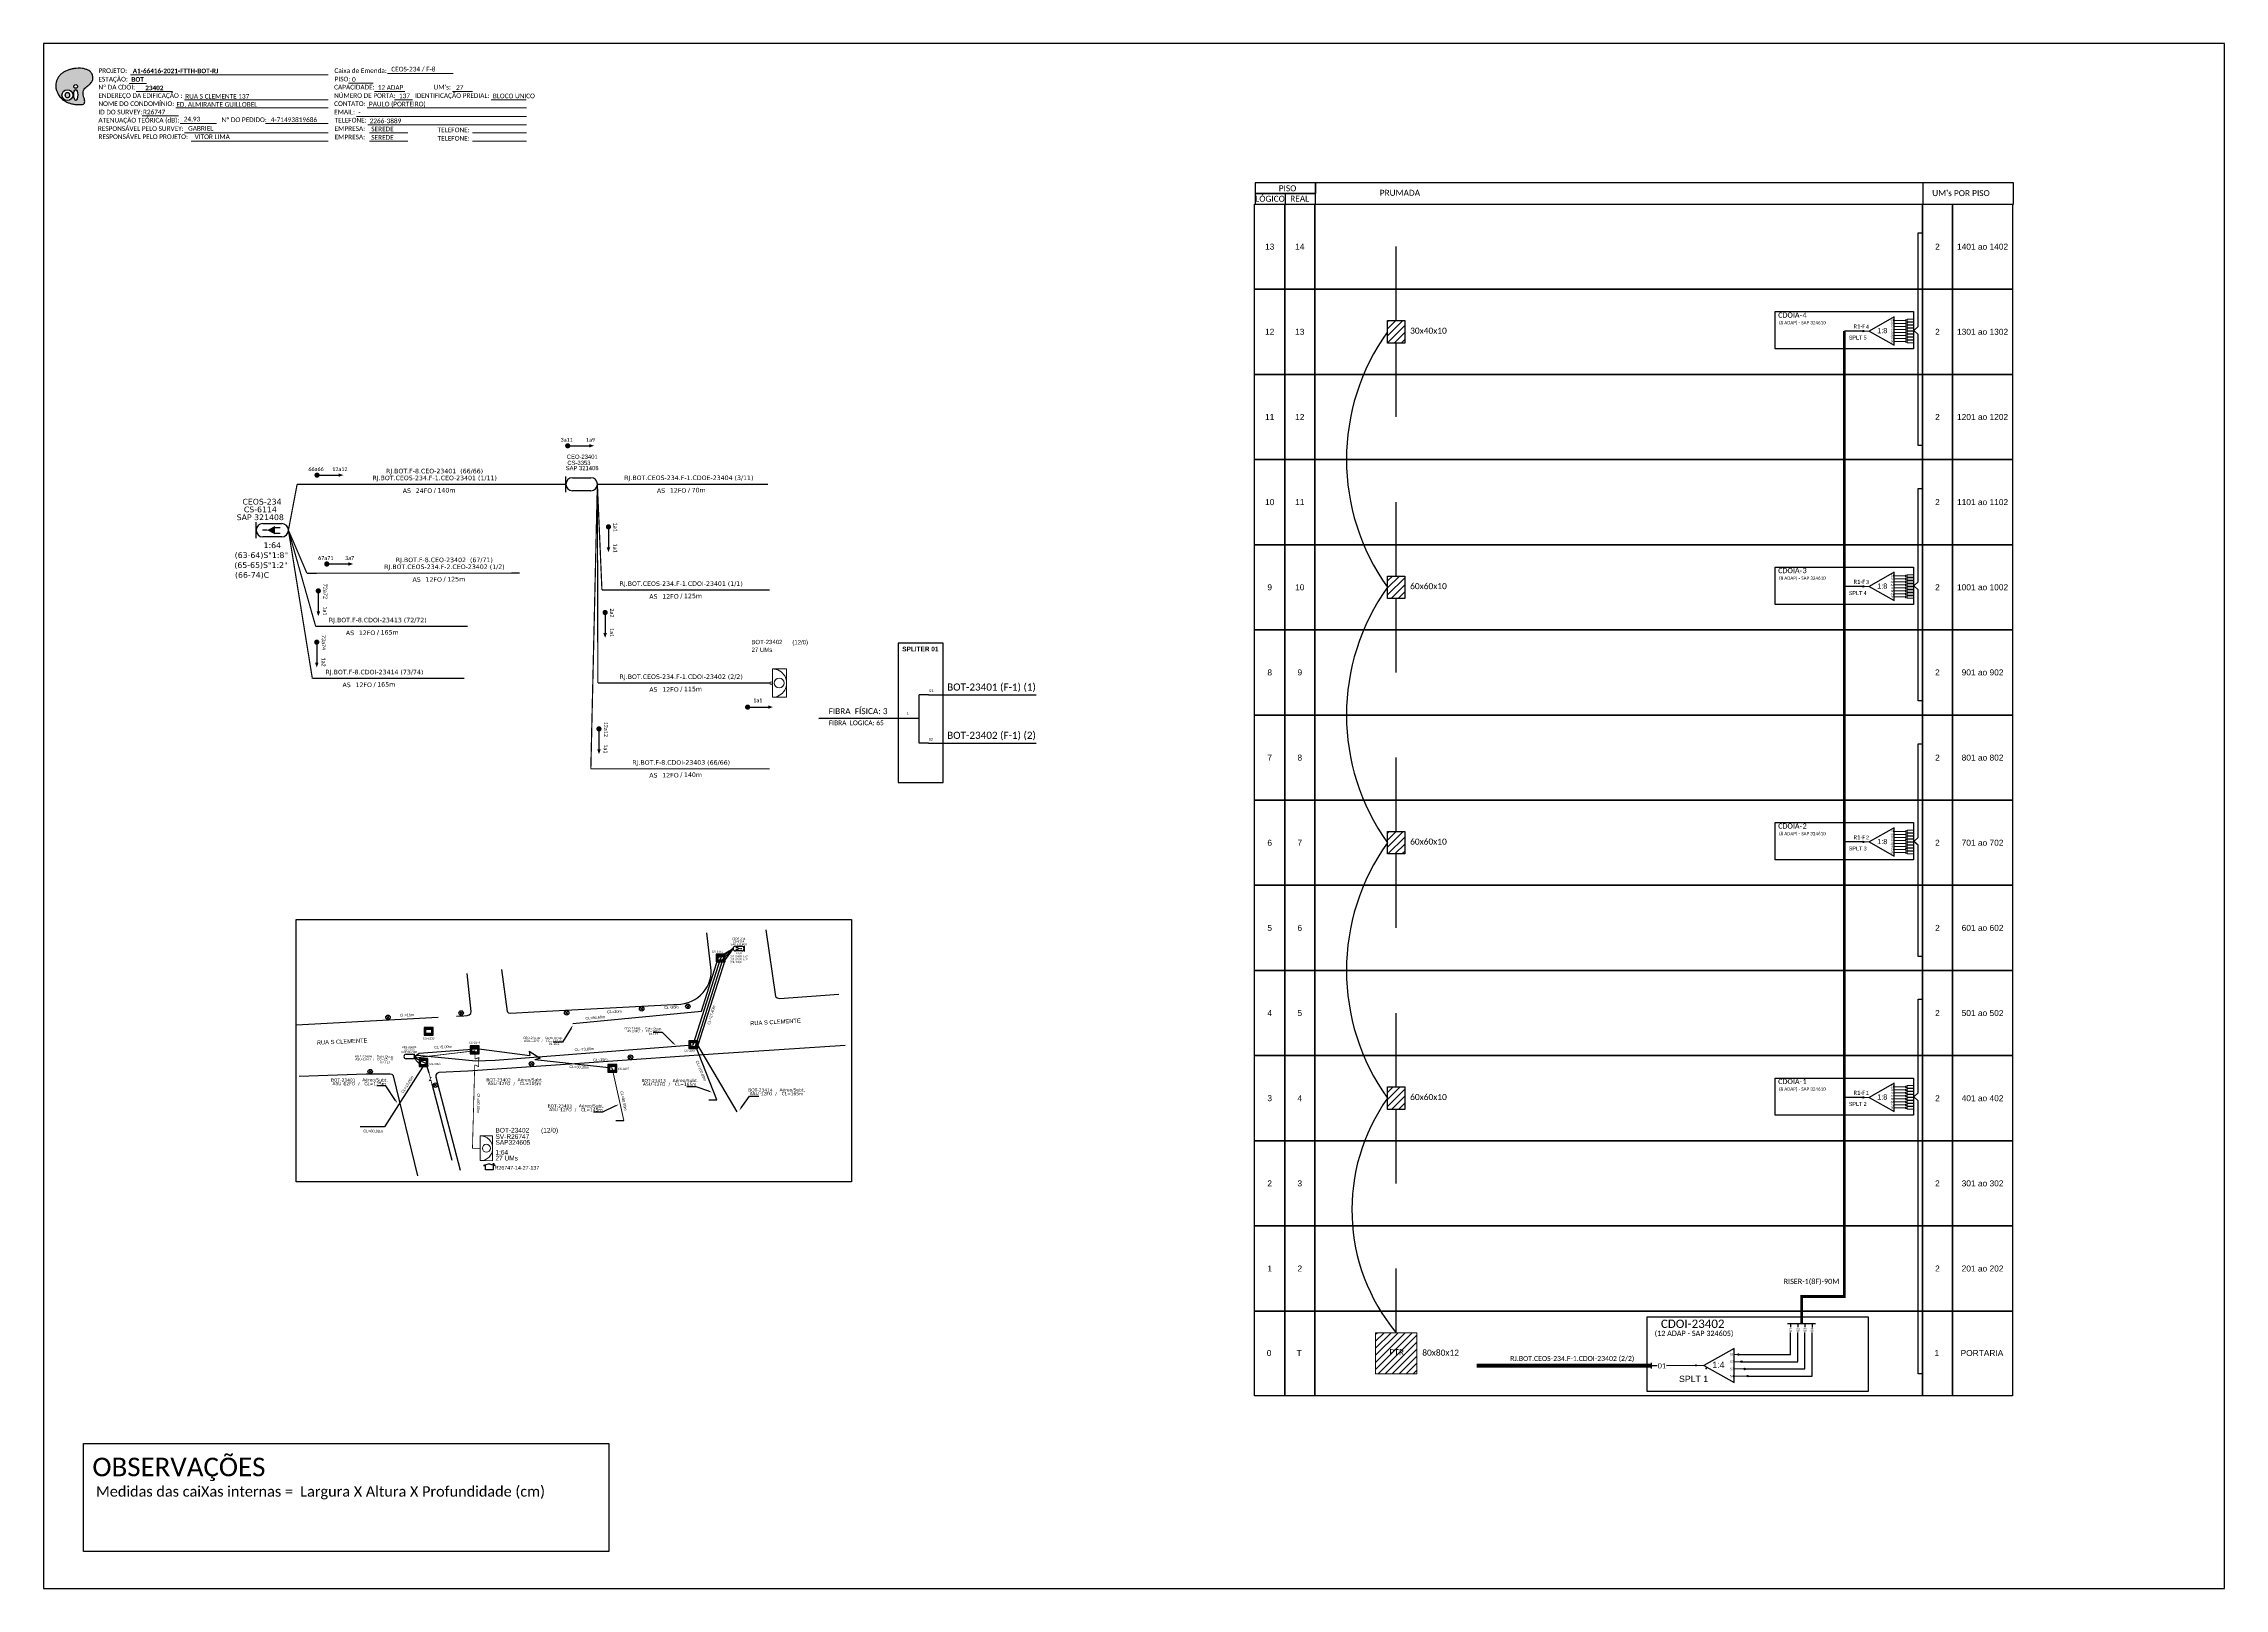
# Paper-space layout 'CDOI-XXXX' of a CAD drawing. Extents: x 0 to 839, y 0 to 594.
# The model-space entities are those that its viewports show. They can reach past a viewport. Long polylines and large blocks are cut down to what shows.
import ezdxf
from ezdxf import colors
from ezdxf.entities.mleader import LeaderData, LeaderLine
from ezdxf.enums import TextEntityAlignment as Align
from ezdxf.math import Vec2, Vec3

# ---------------------------------------------------------------- set-up
doc = ezdxf.new("R2010")
doc.units = 0
for name, color, linetype in [('0 @ 1', 7, 'Continuous'), ('10.1-Caixas Subterrâneas', 5, 'Continuous'), ('20.4-CEOS', 1, 'Continuous'), ('20.5-CEO', 1, 'Continuous'), ('CAP a instalar', 1, 'Continuous'), ('label_cabos', 7, 'Continuous'), ('Legenda', 1, 'Continuous'), ('locais', 7, 'Continuous'), ('QUADRA', 7, 'Continuous'), ('SEGMENTO', 10, 'Continuous'), ('SETA', 7, 'Continuous'), ('Subida Lateral', 5, 'Continuous'), ('surveys', 7, 'Continuous'), ('surveys legendas', 7, 'Continuous')]:
    doc.layers.add(name, color=color, linetype=linetype)
for name, color, linetype, lineweight in [("20.0-LEGENDA DOS CDO'S", 1, 'Continuous', 0), ('20.1-CDO_INTERIOR', 1, 'Continuous', 0), ('20.2-CDO_POSTE', 1, 'Continuous', 5), ('40.1-ETIQUETAS', 1, 'Continuous', 20), ('Segmento Logradouro Texto', 7, 'Continuous', 0)]:
    doc.layers.add(name, color=color, linetype=linetype, lineweight=lineweight)
doc.layers.add('EXTRA', color=50, linetype='Continuous', plot=False)
doc.styles.add('ARIAL', font='arial.ttf')
doc.styles.add('DIGICADE', font='arial.ttf')
doc.styles.add('FTTH', font='arial.ttf')
doc.styles.add('siredit', font='verdana.ttf')
doc.styles.get("Standard").update_dxf_attribs({"font": 'arial.ttf'})
doc.styles.add('WMF-Calibri0', font='calibri.ttf')
doc.styles.add('WMF-Calibri1', font='calibrib.ttf')
doc.linetypes.add('FENCELINE1', pattern='A,0.25,-0.1,[133,ltypeshp.shx,S=0.1,R=0,X=-0.1,Y=0],-0.1,1', length=1.45)

# ---------------------------------------------------------------- blocks, each defined once
blk = doc.blocks.new('OI')
h = blk.add_hatch(color=40)
edge = h.paths.add_edge_path()
edge.add_spline(control_points=[(4.35, -0.67), (3.92, -0.99), (3.26, -1.5), (2.81, -2.59), (2.9, -3.5), (3.06, -4.27), (3.31, -4.85), (3.37, -5.39), (3.4, -5.88), (3.2, -6.4), (2.54, -6.61), (1.65, -6.63), (0.55, -6.67), (-0.56, -6.42), (-1.61, -6.14), (-2.77, -5.61), (-3.92, -4.77), (-4.89, -3.7), (-5.34, -2.65), (-5.6, -1.94), (-5.85, -0.96), (-5.71, 0.47), (-5.1, 2.02), (-4.14, 3.02), (-3.3, 3.61), (-2.37, 4.16), (-1.36, 4.44), (-0.56, 4.7), (0.79, 4.85), (2.24, 4.97), (3.79, 4.57), (4.67, 4.21), (5.44, 3.65), (5.76, 2.99), (6.03, 2.21), (6.01, 1.46), (5.72, 0.64), (5.31, 0.08), (4.88, -0.38), (4.51, -0.55), (4.35, -0.67)], knot_values=[0, 0, 0, 0, 1.60434, 2.417191, 3.427595, 4.282808, 4.776746, 5.304182, 5.888771, 6.258406, 6.858137, 7.79129, 8.986195, 10.124242, 11.187857, 12.242908, 13.953784, 15.414161, 16.515391, 17.349188, 17.675853, 19.552021, 21.515531, 22.568638, 23.63245, 24.621084, 25.782718, 26.745347, 27.142653, 29.870543, 31.004649, 31.921532, 32.709589, 33.801391, 34.042471, 35.192333, 35.971461, 36.628871, 37.254359, 37.836911, 37.836911, 37.836911, 37.836911], degree=3, periodic=0)
h.paths.add_polyline_path([(1.13, -0.87, -1), (-0.04, -0.87, -1)], flags=16)
edge = h.paths.add_edge_path(flags=16)
edge.add_ellipse((0.56, -3.59), major_axis=(-0.02, 1.71), ratio=0.361305, start_angle=0, end_angle=360)
h.paths.add_polyline_path([(-0.36, -3.62, -1), (-3.8, -3.62, -1)], flags=16)
edge = h.paths.add_edge_path(flags=0)
edge.add_ellipse((-2.08, -3.62), major_axis=(0, 0.885), ratio=0.758294, start_angle=0, end_angle=360)
at = {"color": 40}
for centre, radius in [((-2.08, -3.62), 1.72), ((0.54, -0.87), 0.587)]:
    blk.add_circle(centre, radius, dxfattribs=at)
blk.add_ellipse((-2.08, -3.62), major_axis=(0, 0.885), ratio=0.758294, start_param=-3.141592653589792, end_param=3.141592653589792, dxfattribs=at)
blk.add_ellipse((0.56, -3.59), major_axis=(-0.02, 1.71), ratio=0.361305, dxfattribs=at)
at = {"color": 40, "start_tangent": (-0.800898, -0.598801), "end_tangent": (-0.800898, -0.598801)}
blk.add_spline([(4.35, -0.67), (3.2, -1.78), (2.9, -2.54), (2.92, -3.55), (3.12, -4.38), (3.28, -4.85), (3.37, -5.37), (3.35, -5.95), (3.2, -6.29), (2.66, -6.55), (1.73, -6.63), (0.54, -6.62), (-0.58, -6.41), (-1.6, -6.11), (-2.56, -5.67), (-3.95, -4.67), (-4.89, -3.56), (-5.37, -2.56), (-5.64, -1.78), (-5.72, -1.46), (-5.63, 0.42), (-4.84, 2.22), (-4.13, 2.99), (-3.27, 3.62), (-2.4, 4.09), (-1.3, 4.47), (-0.37, 4.72), (0.02, 4.77), (2.75, 4.8), (3.85, 4.53), (4.69, 4.16), (5.31, 3.68), (5.85, 2.73), (5.93, 2.5), (5.94, 1.35), (5.67, 0.62), (5.29, 0.08), (4.84, -0.36), (4.35, -0.67)], degree=3, dxfattribs=at)
blk = doc.blocks.new('CARIMBO')
at = {"color": 7, "lineweight": 0}
for points in [[(134.48, -16.3), (159.61, -16.3)], [(35.15, -20.06), (41.7, -20.06)], [(35.66, -16.79), (111.64, -16.79)], [(37.81, -23.14), (51.75, -23.14)], [(119.43, -20.02), (128.92, -20.02)], [(129.48, -23.14), (141.1, -23.14)], [(159.42, -23.14), (167.09, -23.14)], [(40.13, -32.55), (54.07, -32.55)], [(52.97, -29.48), (111.64, -29.48)], [(56.38, -26.37), (111.64, -26.37)], [(122.56, -32.72), (187.83, -32.72)], [(126.6, -29.48), (187.83, -29.48)], [(137.07, -26.37), (144.01, -26.37)], [(174.24, -26.37), (187.8, -26.37)], [(54.67, -35.52), (68.61, -35.52)], [(56.38, -39.07), (111.64, -39.07)], [(126.84, -35.96), (187.83, -35.96)], [(127.45, -39.07), (142.25, -39.07)], [(167.06, -39.07), (187.83, -39.07)], [(58.87, -42.31), (111.64, -42.31)], [(127.45, -42.31), (142.25, -42.31)], [(167.06, -42.31), (187.83, -42.31)]]:
    blk.add_lwpolyline(points, dxfattribs=at)
at = {"color": 7, "xscale": 1.213923925163967, "yscale": 1.213923925163967, "zscale": 1.213923925163967, "rotation": 0.1532896023949059}
blk.add_blockref('OI', (13.86, -20.16), dxfattribs=at)
at = {"color": 7, "lineweight": 0, "style": 'WMF-Calibri0'}
for s, height, p in [('PROJETO:', 1.793, (23.26, -16.04)), ('Caixa de Emenda:', 1.7927, (114.02, -16.04)), ('ESTAÇÃO:', 1.793, (23.26, -19.32)), ('ENDEREÇO DA EDIFICAÇÃO :', 1.7927, (23.26, -25.63)), ('Nº DA CDOI:', 1.7927, (23.26, -22.39)), ('CAPACIDADE:', 1.7927, (113.91, -22.39)), ('NÚMERO DE PORTA:', 1.7927, (113.91, -25.63)), ('PISO:', 1.793, (114.09, -19.28)), ('IDENTIFICAÇÃO PREDIAL:', 1.7927, (144.99, -25.63)), ("UM's:", 1.793, (152.15, -22.39)), ('ATENUAÇÃO TEÓRICA (dB):', 1.7927, (23.26, -35.09)), ('NOME DO CONDOMÍNIO:', 1.7927, (23.26, -28.74)), ('ID DO SURVEY:', 1.7927, (23.26, -31.97)), ('CONTATO:', 1.793, (113.91, -28.74)), ('EMAIL:', 1.793, (113.91, -31.97)), ('TELEFONE:', 1.793, (114.09, -35.09)), ('RESPONSÁVEL PELO SURVEY:', 1.7927, (23.02, -38.32)), ('RESPONSÁVEL PELO PROJETO:', 1.7927, (23.26, -41.44)), ('EMPRESA:', 1.793, (114.09, -38.32)), ('EMPRESA:', 1.793, (114.09, -41.56)), ('TELEFONE:', 1.793, (153.7, -38.83)), ('TELEFONE:', 1.793, (153.7, -42.06))]:
    blk.add_text(s, height=height, dxfattribs=at).set_placement(p)
at = {"color": 7, "lineweight": 0, "flags": 8}
for tag, p, style in [('PROJ', (36.46, -16.13), 'WMF-Calibri1'), ('CEOS-XX', (135.87, -15.46), 'WMF-Calibri0'), ('EST', (35.94, -19.41), 'WMF-Calibri1'), ('LOGRADOURO', (56.65, -25.91), 'WMF-Calibri0'), ('PISO_PTR', (120.78, -19.42), 'WMF-Calibri0'), ('CAPAC.', (130.66, -22.52), 'WMF-Calibri0'), ('N°', (138.85, -25.77), 'WMF-Calibri0'), ("UC'S", (160.78, -22.54), 'WMF-Calibri0'), ('N°PREDIO', (174.94, -25.77), 'WMF-Calibri0'), ('_ID_', (40.39, -31.94), 'WMF-Calibri0'), ('NOME_DO_COND.', (53.23, -29.02), 'WMF-Calibri0'), ('O_POTEN', (56.06, -34.68), 'WMF-Calibri0'), ('EMAIL', (123.26, -32.12), 'WMF-Calibri0'), ('NOME_DO_CONTATO', (127.3, -28.89), 'WMF-Calibri0'), ('RES_SURVEY', (57.78, -38.23), 'WMF-Calibri0'), ('RES_PROJ', (60.27, -41.47), 'WMF-Calibri0'), ('TELEFONE', (127.55, -35.36), 'WMF-Calibri0'), ('EMP_RESP_SURVEY', (128.16, -38.47), 'WMF-Calibri0'), ('EMP_RESP_PROJ', (128.16, -41.71), 'WMF-Calibri0'), ('CONT_RESP_SURVEY', (167.76, -38.47), 'WMF-Calibri0'), ('CONT_RESP_PROJ', (167.76, -41.71), 'WMF-Calibri0')]:
    blk.add_attdef(tag, p, '', height=1.79, dxfattribs=dict(at, style=style))
at = {"color": 7, "lineweight": 0, "style": 'WMF-Calibri1', "flags": 8}
blk.add_attdef("N° CDO'S", text='', height=1.79, dxfattribs=at).set_placement((44.78, -22.68), align=Align.CENTER)
blk = doc.blocks.new('SURVEY_SURVEY')
for p, q in [((0, 0.0000152), (-0.0000151, 0.0000108)), ((-0.0000151, 0.0000108), (-0.0000104, 0.0000108)), ((-0.0000103, 0), (-0.0000103, 0.0000108)), ((0.0000103, 0), (-0.0000103, 0)), ((0, 0.0000152), (0.0000151, 0.0000108)), ((0.0000101, 0.0000159), (0.0000117, 0.0000159)), ((0.0000101, 0.0000123), (0.0000101, 0.0000159)), ((0.0000151, 0.0000108), (0.0000103, 0.0000108)), ((0.0000103, 0.0000108), (0.0000103, 0)), ((0.0000117, 0.0000159), (0.0000117, 0.0000119))]:
    blk.add_line(p, q)
blk = doc.blocks.new('*X59')
at = {"color": 0, "linetype": 'Continuous'}
for p, q in [((-1.25, 0.34099), (-0.49099, 1.1)), ((-1.25, 0.517767), (-0.667767, 1.1)), ((-1.25, 0.694544), (-0.844544, 1.1)), ((-1.25, 0.87132), (-1.02132, 1.1)), ((-1.25, 1.048097), (-1.198097, 1.1)), ((-1.25, 0.164214), (-0.8035, 0.610714)), ((-1.25, -0.012563), (-0.8035, 0.433937)), ((-1.25, -0.18934), (-0.8035, 0.25716)), ((-1.25, -0.366117), (-0.8035, 0.080383)), ((-0.789214, 0.625), (-0.314214, 1.1)), ((-0.612437, 0.625), (-0.137437, 1.1)), ((-0.43566, 0.625), (0.03934, 1.1)), ((-0.258883, 0.625), (0.216117, 1.1)), ((-0.082107, 0.625), (0.392893, 1.1)), ((0.09467, 0.625), (0.56967, 1.1)), ((0.271447, 0.625), (0.746447, 1.1)), ((0.448223, 0.625), (0.923223, 1.1)), ((0.625, 0.625), (1.1, 1.1)), ((0.801777, 0.625), (1.25, 1.073223)), ((0.8035, 0.449947), (1.25, 0.896447)), ((0.8035, 0.27317), (1.25, 0.71967)), ((0.8035, 0.096393), (1.25, 0.542893)), ((0.8035, -0.080383), (1.25, 0.366117)), ((0.8035, -0.25716), (1.25, 0.18934)), ((0.8035, -0.433937), (1.25, 0.012563)), ((-1.25, -0.542893), (-0.8035, -0.096393)), ((-1.25, -0.71967), (-0.8035, -0.27317)), ((-1.25, -0.896447), (-0.8035, -0.449947)), ((-1.25, -1.073223), (-0.801777, -0.625)), ((-1.1, -1.1), (-0.625, -0.625)), ((-0.923223, -1.1), (-0.448223, -0.625)), ((-0.746447, -1.1), (-0.271447, -0.625)), ((-0.56967, -1.1), (-0.09467, -0.625)), ((-0.392893, -1.1), (0.082107, -0.625)), ((-0.216117, -1.1), (0.258883, -0.625)), ((-0.03934, -1.1), (0.43566, -0.625)), ((0.137437, -1.1), (0.612437, -0.625)), ((0.314214, -1.1), (0.789214, -0.625)), ((0.49099, -1.1), (1.25, -0.34099)), ((0.667767, -1.1), (1.25, -0.517767)), ((0.8035, -0.610714), (1.25, -0.164214)), ((0.844544, -1.1), (1.25, -0.694544)), ((1.02132, -1.1), (1.25, -0.87132)), ((1.198097, -1.1), (1.25, -1.048097))]:
    blk.add_line(p, q, dxfattribs=at)
blk = doc.blocks.new('MANHOLE_MQ')
at = {"color": 0, "linetype": 'Continuous'}
for p, q in [((0.0000062, 0.0000057), (-0.0000063, 0.0000057)), ((-0.0000063, 0.0000057), (-0.0000063, -0.0000053)), ((-0.000004, 0.0000033), (0.000004, 0.0000033)), ((-0.000004, -0.0000029), (-0.000004, 0.0000033)), ((0.000004, 0.0000033), (0.000004, -0.0000029)), ((0.0000062, -0.0000053), (0.0000062, 0.0000057)), ((-0.0000063, -0.0000053), (0.0000062, -0.0000053)), ((0.000004, -0.0000029), (-0.000004, -0.0000029)), ((0.000004, -0.0000029), (0.000004, -0.0000029))]:
    blk.add_line(p, q, dxfattribs=at)
at = {"color": 0, "linetype": 'Continuous', "xscale": 5e-06, "yscale": 5e-06, "zscale": 1e-05}
blk.add_blockref('*X59', (0, 0.0000002), dxfattribs=at)
blk = doc.blocks.new('*U92')
at = {"layer": '20.4-CEOS', "color": 7, "style": 'siredit'}
for tag, p in [('FIBRAS_SPLITTER', (0, 0)), ('FIBRAS_TOP_C', (0, -4.1)), ('RESERVA_FINAIS', (0, -5.5))]:
    blk.add_attdef(tag, p, '', height=1.01, dxfattribs=at)
for tag, p, flags in [('ID_ATIVIDADE', (0, -6.8), 3), ('FATOR', (0, -8.1), 1), ('QTDE', (0, -9.4), 1), ('FID', (0, -10.7), 1)]:
    blk.add_attdef(tag, p, '', height=1.01, dxfattribs=dict(at, flags=flags))
blk = doc.blocks.new('*U91')
at = {"layer": '20.4-CEOS', "color": 7, "style": 'siredit'}
blk.add_attdef('FIBRAS_SPLITTER', (0, 0), '', height=1.01, dxfattribs=at)
for tag, p, flags in [('ID_ATIVIDADE', (0, -1.5), 3), ('FATOR', (0, -2.8), 3), ('QTDE', (0, -4.1), 1), ('FID', (0, -5.4), 1)]:
    blk.add_attdef(tag, p, '', height=1.01, dxfattribs=dict(at, flags=flags))
blk = doc.blocks.new('Inst CB DT OCUP CFOA-SM-ASU-120-S-12')
at = {"layer": 'label_cabos', "color": 0, "style": 'siredit'}
for tag, flags, p in [('ID_ATIVIDADE', 3, (1.31, 2.67)), ('FATOR', 1, (11.56, 2.55))]:
    blk.add_attdef(tag, text='', height=1, rotation=359.69001, dxfattribs=dict(at, flags=flags)).set_placement(p, align=Align.MIDDLE_CENTER)
for tag, p in [('TIPO_CABO', (1.26, 0)), ('DESTINO_CABO', (3.13, 1.26)), ('CABO', (4.69, -0.05)), ('/', (7.71, -0.05)), ('LANCE', (10.91, 0)), ('TIPO_CABO', (13.11, 1.24)), ('UND', (15.96, 0)), ('FID', (13.15, -1.41))]:
    blk.add_attdef(tag, text='', height=1, rotation=359.69001, dxfattribs=at).set_placement(p, align=Align.MIDDLE_CENTER)
blk.add_attdef('QTDE', (12.43, -0.47), '', height=1, rotation=359.69001, dxfattribs=at)
blk = doc.blocks.new('LEGENDA DOS CABOS')
at = {"layer": 'EXTRA', "color": 0, "style": 'siredit'}
for tag, p in [('ID', (4.6, 0.97)), ('XX', (9.03, 0.97))]:
    blk.add_attdef(tag, text='', height=0.48, rotation=359.69001, dxfattribs=at).set_placement(p, align=Align.MIDDLE_CENTER)
at = {"layer": 'Legenda', "color": 0, "style": 'siredit'}
for tag, p in [('TIPO_CABO', (1.31, 0)), ('CABO', (4.69, -0.05)), ('/', (6.81, -0.05)), ('METROS', (10.03, -0.05))]:
    blk.add_attdef(tag, text='', height=0.8, rotation=359.69001, dxfattribs=at).set_placement(p, align=Align.MIDDLE_CENTER)
blk = doc.blocks.new('Inst CB DT OCUP CFOA-SM-AS-80-TS-24')
at = {"layer": 'label_cabos', "color": 0, "style": 'siredit'}
for tag, flags, p in [('ID_ATIVIDADE', 3, (1.3, 2.7)), ('FATOR', 1, (11.6, 2.6))]:
    blk.add_attdef(tag, text='', height=1, rotation=359.69, dxfattribs=dict(at, flags=flags)).set_placement(p, align=Align.MIDDLE_CENTER)
for tag, p in [('DESTINO_CABO', (3.1, 1.3)), ('TIPO_CABO', (1.8, 0)), ('CABO', (4.7, -0.1)), ('/', (7.7, -0.1)), ('LANCE', (10.9, 0)), ('TIPO_CABO', (13.1, 1.2)), ('UND', (16, 0)), ('FID', (13.1, -1.4))]:
    blk.add_attdef(tag, text='', height=1, rotation=359.69, dxfattribs=at).set_placement(p, align=Align.MIDDLE_CENTER)
blk.add_attdef('QTDE', (12.4, -0.5), '', height=1, rotation=359.69, dxfattribs=at)
blk = doc.blocks.new('ETIQUETA_RS5F')
at = {"layer": '40.1-ETIQUETAS', "color": 0, "style": 'siredit'}
blk.add_text('/', height=1.5, dxfattribs=at).set_placement((1.58, -1.95), align=Align.MIDDLE_RIGHT)
for tag, p in [('ETIQUETA_R_SECUNDARIA', (1.21, 2.1)), ('ETIQUETA_R_PRIMARIA', (1.21, 4.1)), ('F_ATIVAS/F_MORTAS', (1.14, -4.24))]:
    blk.add_attdef(tag, text='', height=1.5, dxfattribs=at).set_placement(p, align=Align.MIDDLE_CENTER)
for tag, p in [('TIPO_CABO', (-6.58, -2.12)), ('CAP_CABO', (0.4, -2.09))]:
    blk.add_attdef(tag, text='', height=1.5, dxfattribs=at).set_placement(p, align=Align.MIDDLE_RIGHT)
for tag, p in [('FUSÃO_1', (0.85, -8.39)), ('FUSÃO_2', (0.85, -10.6)), ('FUSÃO_3', (0.85, -12.93)), ('FUSÃO_4', (0.85, -15.14)), ('FUSÃO_5', (0.85, -17.16))]:
    blk.add_attdef(tag, text='', height=1.5, dxfattribs=at).set_placement(p, align=Align.CENTER)
blk.add_attdef('METROS', text='', height=1.5, dxfattribs=at).set_placement((2.14, -1.95), align=Align.MIDDLE_LEFT)
blk = doc.blocks.new('CDOE-TEXTO PADRÃO')
at = {"layer": "20.0-LEGENDA DOS CDO'S", "color": 0, "style": 'ARIAL'}
for tag, p in [('CDO_N', (0.49, 7.39)), ('SAP', (0.51, 1.67)), ('CORDOALHA', (0.5, 4.33)), ('SPLITER_1', (0.59, -0.91)), ('(XX-XX_F)S', (0.54, -8.29)), ('SPLITER_2', (0.6, -3.55)), ('(XX-XX_L)S', (0.55, -10.83)), ('UMS', (0.55, -13.15))]:
    blk.add_attdef(tag, p, '', height=1.7, rotation=0.11799, dxfattribs=at)
blk.add_attdef('FIBRAS_UTILIZADAS', text='', height=1.7, rotation=0.11799, dxfattribs=at).set_placement((19.77, 7.43), align=Align.CENTER)
blk = doc.blocks.new('CEOS_RP_CT_DRT')
at = {"layer": '20.4-CEOS', "color": 0}
for p, q in [((-4.54, 1.19), (-1.19, 1.19)), ((-1.19, -1.19), (-4.54, -1.19))]:
    blk.add_line(p, q, dxfattribs=at)
for points in [[(-5.73, -1.43), (-5.73, 1.44)], [(-3.79, 0), (-4.59, 0)], [(-2.47, 0.48), (-1.45, 0.48)], [(-2.47, -0.52), (-1.45, -0.52)]]:
    blk.add_lwpolyline(points, dxfattribs=at)
blk.add_lwpolyline([(-3.79, 0, 0, 1.47, 0), (-2.41, 0, 1.47, 1.47, 0)], format="xyseb", dxfattribs=at)
for centre, start, end in [((-4.54, 0), 90, 270), ((-1.19, 0), 270, 90)]:
    blk.add_arc(centre, 1.19, start, end, dxfattribs=at)
at = {"layer": '20.4-CEOS', "color": 7, "style": 'siredit'}
for tag, p in [('Nº_DA_CEOS', (-2.86, 5.6)), ('LOCAL', (-2.86, 4.24)), ('SAP', (-2.86, 2.78)), ('RACIO_SPLITAGEM', (-2.86, -1.88)), ('FIBRAS_SPLITTER', (-2.86, -3.58)), ('RESERVA_FINAIS', (-2.86, -6.39)), ('FIBRAS_TOP_C', (-2.86, -5.08))]:
    blk.add_attdef(tag, text='', height=1.01, dxfattribs=at).set_placement(p, align=Align.TOP_CENTER)
blk = doc.blocks.new('SPLT_1-8_SC-APC')
at = {"color": 1, "lineweight": 0}
blk.add_lwpolyline([(-17.04, -7.55), (-19.26, -7.55)], dxfattribs=at)
at = {"color": 1}
blk.add_lwpolyline([(-7.37, -2.1), (-17.04, -7.55), (-7.37, -13), (-7.37, -2.1)], dxfattribs=at)
at = {"color": 3, "lineweight": 0}
for points in [[(-2.99, -3.51), (-7.37, -3.51)], [(-7.37, -4.66), (-2.99, -4.66)], [(-7.37, -5.82), (-2.99, -5.82)], [(-7.37, -6.97), (-2.99, -6.97)], [(-7.37, -8.12), (-2.99, -8.12)], [(-2.41, -3.02), (-2.41, -4)], [(-2.41, -3.02), (0, -3.02)], [(-2.41, -4), (0, -4)], [(-2.41, -4.17), (-2.41, -5.16)], [(-2.41, -4.17), (0, -4.17)], [(-2.41, -5.16), (0, -5.16)], [(-2.41, -5.32), (-2.41, -6.31)], [(-2.41, -5.32), (0, -5.32)], [(-2.41, -6.31), (0, -6.31)], [(-2.41, -6.48), (-2.41, -7.46)], [(-2.41, -6.48), (0, -6.48)], [(-2.41, -7.46), (0, -7.46)], [(-2.41, -7.63), (-2.41, -8.62)], [(-2.41, -7.63), (0, -7.63)], [(-7.37, -9.28), (-2.99, -9.28)], [(-7.37, -10.43), (-2.99, -10.43)], [(-7.37, -11.58), (-2.99, -11.58)], [(-2.41, -8.62), (0, -8.62)], [(-2.41, -8.78), (-2.41, -9.77)], [(-2.41, -8.78), (0, -8.78)], [(-2.41, -9.77), (0, -9.77)], [(-2.41, -9.94), (-2.41, -10.92)], [(-2.41, -9.94), (0, -9.94)], [(-2.41, -10.92), (0, -10.92)], [(-2.41, -11.09), (-2.41, -12.08)], [(-2.41, -11.09), (0, -11.09)], [(-2.41, -12.08), (0, -12.08)]]:
    blk.add_lwpolyline(points, dxfattribs=at)
for points in [[(-2.99, -3.22), (-2.41, -3.22), (-2.41, -3.8), (-2.99, -3.8)], [(-2.99, -4.38), (-2.41, -4.38), (-2.41, -4.95), (-2.99, -4.95)], [(-2.99, -5.53), (-2.41, -5.53), (-2.41, -6.1), (-2.99, -6.1)], [(-2.99, -6.68), (-2.41, -6.68), (-2.41, -7.26), (-2.99, -7.26)], [(-2.99, -7.84), (-2.41, -7.84), (-2.41, -8.41), (-2.99, -8.41)], [(-2.99, -8.99), (-2.41, -8.99), (-2.41, -9.56), (-2.99, -9.56)], [(-2.99, -10.14), (-2.41, -10.14), (-2.41, -10.72), (-2.99, -10.72)], [(-2.99, -11.3), (-2.41, -11.3), (-2.41, -11.87), (-2.99, -11.87)]]:
    blk.add_lwpolyline(points, close=True, dxfattribs=at)
at = {"color": 1, "style": 'ARIAL'}
for s, height, p in [('1:8', 2, (-13.91, -8.4)), ('S1', 0.75, (-8.74, -3.78)), ('S2', 0.75, (-8.74, -4.97)), ('S3', 0.75, (-8.74, -6.18)), ('S4', 0.75, (-8.74, -7.36)), ('S5', 0.75, (-8.74, -8.57)), ('S6', 0.75, (-8.74, -9.69)), ('S7', 0.75, (-8.74, -10.78)), ('S8', 0.75, (-8.74, -11.9))]:
    blk.add_text(s, height=height, dxfattribs=at).set_placement(p)
blk = doc.blocks.new('SPLT_1-4_DIV_DIR')
h = blk.add_hatch(color=3)
h.dxf.hatch_style = 1
edge = h.paths.add_edge_path()
edge.add_arc((13.27, 3.47), 0.242, 0, 360)
h = blk.add_hatch(color=3)
h.dxf.hatch_style = 1
edge = h.paths.add_edge_path()
edge.add_arc((14.27, 1.17), 0.242, 0, 360)
h = blk.add_hatch(color=3)
h.dxf.hatch_style = 1
edge = h.paths.add_edge_path()
edge.add_arc((15.27, -1.14), 0.242, 0, 360)
h = blk.add_hatch(color=3)
h.dxf.hatch_style = 1
edge = h.paths.add_edge_path()
edge.add_arc((16.27, -3.45), 0.242, 0, 360)
at = {"color": 1, "lineweight": 0}
blk.add_lwpolyline([(2.22, 0), (0, 0)], dxfattribs=at)
at = {"color": 1}
blk.add_lwpolyline([(11.89, 5.45), (2.22, 0), (11.89, -5.45), (11.89, 5.45)], dxfattribs=at)
at = {"color": 7, "lineweight": 0}
for points in [[(13.27, 3.47), (11.89, 3.47)], [(11.89, 1.17), (14.27, 1.17)], [(11.89, -1.14), (15.27, -1.14)], [(11.89, -3.45), (16.27, -3.45)]]:
    blk.add_lwpolyline(points, dxfattribs=at)
at = {"color": 3}
for centre in [(13.27, 3.47), (14.27, 1.17), (15.27, -1.14), (16.27, -3.45)]:
    blk.add_circle(centre, 0.242, dxfattribs=at)
at = {"color": 1, "style": 'ARIAL'}
for s, height, p in [('1:4', 2, (4.91, -0.85)), ('S1', 0.75, (10.52, 3.07)), ('S2', 0.75, (10.52, 0.81)), ('S3', 0.75, (10.52, -1.54)), ('S4', 0.75, (10.52, -3.8))]:
    blk.add_text(s, height=height, dxfattribs=at).set_placement(p)

msp = doc.modelspace()

# ---------------------------------------------------------------- hatches: boundary and pattern name
h = msp.add_hatch()
h.set_pattern_fill('ANSI31', color=1, scale=0.6)
h.set_pattern_definition([(45, (-753.1567, -88.2288), (-1.3470384, 1.3470384), [])])
h.paths.add_polyline_path([(427.46, 889.2), (434.08, 889.2), (434.08, 897.82), (427.46, 897.82)])
h.paths.add_polyline_path([(427.46, 987.43), (434.08, 987.43), (434.08, 996.05), (427.46, 996.05)])
h.paths.add_polyline_path([(427.46, 1094.28), (427.46, 1085.66), (434.08, 1085.66), (434.08, 1094.28)])
h.paths.add_polyline_path([(434.08, 1192.51), (427.46, 1192.51), (427.46, 1183.89), (434.08, 1183.89)])
h = msp.add_hatch(color=3)
h.dxf.hatch_style = 1
edge = h.paths.add_edge_path()
edge.add_arc((610.39, 1188.51), 0.256, 0, 360)
h = msp.add_hatch(color=3)
h.dxf.hatch_style = 1
edge = h.paths.add_edge_path()
edge.add_arc((610.39, 1090.28), 0.256, 0, 360)
h = msp.add_hatch(color=3)
h.dxf.hatch_style = 1
edge = h.paths.add_edge_path()
edge.add_arc((610.39, 992.05), 0.256, 0, 360)
h = msp.add_hatch(color=3)
h.dxf.hatch_style = 1
edge = h.paths.add_edge_path()
edge.add_arc((610.39, 893.82), 0.256, 0, 360)
h = msp.add_hatch()
h.set_pattern_fill('ANSI31', color=1, scale=0.6)
h.set_pattern_definition([(45, (-353.7353, 3474.5297), (-1.3470384, 1.3470384), [])])
h.paths.add_polyline_path([(438.68, 787.47), (438.68, 803.27), (422.87, 803.27), (422.87, 787.47)])
h.paths.add_polyline_path([(427.6, 794.1), (434.41, 794.1), (434.41, 797.57), (427.6, 797.57)], flags=24)
h = msp.add_hatch(color=3)
h.dxf.hatch_style = 1
edge = h.paths.add_edge_path()
edge.add_arc((546.04, 790.77), 0.41, 0, 360)

# ---------------------------------------------------------------- linework, layer by layer
at = {"color": 7, "linetype": 'Continuous'}
for p, q in [((250.92, 1048.62), (247.4, 1048.62)), ((250.92, 1030.07), (247.4, 1030.07))]:
    msp.add_line(p, q, dxfattribs=at)
at = {"color": 10, "linetype": 'Continuous'}
for p, q in [((250.92, 1048.64), (292.29, 1048.62)), ((250.92, 1030.09), (292.29, 1030.07))]:
    msp.add_line(p, q, dxfattribs=at)
at = {"color": 1, "linetype": 'Continuous', "lineweight": 60}
msp.add_line((247.4, 1039.67), (208.79, 1039.56), dxfattribs=at)
for points in [[(-89.32, 705.02), (749.25, 705.02), (749.25, 1299.02), (-89.32, 1299.02), (-89.32, 705.02)], [(388.17, 1237.32), (388.17, 1241.43)], [(399.74, 1237.32), (668.11, 1237.32), (668.11, 1245.54), (399.74, 1245.54), (399.74, 1245.54), (399.74, 1241.43)], [(633.36, 1237.32), (633.36, 1245.54)]]:
    msp.add_lwpolyline(points)
at = {"color": 7, "lineweight": 0}
msp.add_lwpolyline([(-4.01, 1268.26), (20.14, 1268.26)], dxfattribs=at)
for points in [[(376.6, 1241.43), (399.74, 1241.43), (399.74, 1245.54), (376.6, 1245.54)], [(376.6, 1237.32), (399.74, 1237.32), (399.74, 1241.43), (376.6, 1241.43)], [(376.36, 1237.32), (387.93, 1237.32), (387.93, 1204.57), (376.36, 1204.57)], [(387.93, 1237.32), (399.5, 1237.32), (399.5, 1204.57), (387.93, 1204.57)], [(399.5, 1237.32), (633.12, 1237.32), (633.12, 1204.57), (399.5, 1204.57)], [(633.12, 1237.32), (644.69, 1237.32), (644.69, 1204.57), (633.12, 1204.57)], [(644.69, 1237.32), (667.83, 1237.32), (667.83, 1204.57), (644.69, 1204.57)], [(376.36, 1204.57), (387.93, 1204.57), (387.93, 1171.83), (376.36, 1171.83)], [(387.93, 1204.57), (399.5, 1204.57), (399.5, 1171.83), (387.93, 1171.83)], [(399.5, 1204.57), (633.12, 1204.57), (633.12, 1171.83), (399.5, 1171.83)], [(633.12, 1204.57), (644.69, 1204.57), (644.69, 1171.83), (633.12, 1171.83)], [(644.69, 1204.57), (667.83, 1204.57), (667.83, 1171.83), (644.69, 1171.83)], [(376.36, 1171.83), (387.93, 1171.83), (387.93, 1139.09), (376.36, 1139.09)], [(387.93, 1171.83), (399.5, 1171.83), (399.5, 1139.09), (387.93, 1139.09)], [(399.5, 1171.83), (633.12, 1171.83), (633.12, 1139.09), (399.5, 1139.09)], [(633.12, 1171.83), (644.69, 1171.83), (644.69, 1139.09), (633.12, 1139.09)], [(644.69, 1171.83), (667.83, 1171.83), (667.83, 1139.09), (644.69, 1139.09)], [(376.36, 1139.09), (387.93, 1139.09), (387.93, 1106.34), (376.36, 1106.34)], [(387.93, 1139.09), (399.5, 1139.09), (399.5, 1106.34), (387.93, 1106.34)], [(399.5, 1139.09), (633.12, 1139.09), (633.12, 1106.34), (399.5, 1106.34)], [(633.12, 1139.09), (644.69, 1139.09), (644.69, 1106.34), (633.12, 1106.34)], [(644.69, 1139.09), (667.83, 1139.09), (667.83, 1106.34), (644.69, 1106.34)], [(376.36, 1106.34), (387.93, 1106.34), (387.93, 1073.6), (376.36, 1073.6)], [(387.93, 1106.34), (399.5, 1106.34), (399.5, 1073.6), (387.93, 1073.6)], [(399.5, 1106.34), (633.12, 1106.34), (633.12, 1073.6), (399.5, 1073.6)], [(633.12, 1106.34), (644.69, 1106.34), (644.69, 1073.6), (633.12, 1073.6)], [(644.69, 1106.34), (667.83, 1106.34), (667.83, 1073.6), (644.69, 1073.6)], [(376.36, 1073.6), (387.93, 1073.6), (387.93, 1040.85), (376.36, 1040.85)], [(387.93, 1073.6), (399.5, 1073.6), (399.5, 1040.85), (387.93, 1040.85)], [(399.5, 1073.6), (633.12, 1073.6), (633.12, 1040.85), (399.5, 1040.85)], [(633.12, 1073.6), (644.69, 1073.6), (644.69, 1040.85), (633.12, 1040.85)], [(644.69, 1073.6), (667.83, 1073.6), (667.83, 1040.85), (644.69, 1040.85)], [(376.36, 1040.85), (387.93, 1040.85), (387.93, 1008.11), (376.36, 1008.11)], [(387.93, 1040.85), (399.5, 1040.85), (399.5, 1008.11), (387.93, 1008.11)], [(399.5, 1040.85), (633.12, 1040.85), (633.12, 1008.11), (399.5, 1008.11)], [(633.12, 1040.85), (644.69, 1040.85), (644.69, 1008.11), (633.12, 1008.11)], [(644.69, 1040.85), (667.83, 1040.85), (667.83, 1008.11), (644.69, 1008.11)], [(376.36, 1008.11), (387.93, 1008.11), (387.93, 975.37), (376.36, 975.37)], [(387.93, 1008.11), (399.5, 1008.11), (399.5, 975.37), (387.93, 975.37)], [(399.5, 1008.11), (633.12, 1008.11), (633.12, 975.37), (399.5, 975.37)], [(633.12, 1008.11), (644.69, 1008.11), (644.69, 975.37), (633.12, 975.37)], [(644.69, 1008.11), (667.83, 1008.11), (667.83, 975.37), (644.69, 975.37)], [(376.36, 975.37), (387.93, 975.37), (387.93, 942.62), (376.36, 942.62)], [(387.93, 975.37), (399.5, 975.37), (399.5, 942.62), (387.93, 942.62)], [(399.5, 975.37), (633.12, 975.37), (633.12, 942.62), (399.5, 942.62)], [(633.12, 975.37), (644.69, 975.37), (644.69, 942.62), (633.12, 942.62)], [(644.69, 975.37), (667.83, 975.37), (667.83, 942.62), (644.69, 942.62)], [(7.74, 962.27), (221.28, 962.27), (221.28, 861.41), (7.74, 861.41)], [(376.36, 942.62), (387.93, 942.62), (387.93, 909.88), (376.36, 909.88)], [(387.93, 942.62), (399.5, 942.62), (399.5, 909.88), (387.93, 909.88)], [(399.5, 942.62), (633.12, 942.62), (633.12, 909.88), (399.5, 909.88)], [(633.12, 942.62), (644.69, 942.62), (644.69, 909.88), (633.12, 909.88)], [(644.69, 942.62), (667.83, 942.62), (667.83, 909.88), (644.69, 909.88)], [(376.36, 909.88), (387.93, 909.88), (387.93, 877.14), (376.36, 877.14)], [(387.93, 909.88), (399.5, 909.88), (399.5, 877.14), (387.93, 877.14)], [(399.5, 909.88), (633.12, 909.88), (633.12, 877.14), (399.5, 877.14)], [(633.12, 909.88), (644.69, 909.88), (644.69, 877.14), (633.12, 877.14)], [(644.69, 909.88), (667.83, 909.88), (667.83, 877.14), (644.69, 877.14)], [(376.36, 877.14), (387.93, 877.14), (387.93, 844.39), (376.36, 844.39)], [(387.93, 877.14), (399.5, 877.14), (399.5, 844.39), (387.93, 844.39)], [(399.5, 877.14), (633.12, 877.14), (633.12, 844.39), (399.5, 844.39)], [(633.12, 877.14), (644.69, 877.14), (644.69, 844.39), (633.12, 844.39)], [(644.69, 877.14), (667.83, 877.14), (667.83, 844.39), (644.69, 844.39)], [(376.36, 844.39), (387.93, 844.39), (387.93, 811.65), (376.36, 811.65)], [(387.93, 844.39), (399.5, 844.39), (399.5, 811.65), (387.93, 811.65)], [(399.5, 844.39), (633.12, 844.39), (633.12, 811.65), (399.5, 811.65)], [(633.12, 844.39), (644.69, 844.39), (644.69, 811.65), (633.12, 811.65)], [(644.69, 844.39), (667.83, 844.39), (667.83, 811.65), (644.69, 811.65)], [(376.36, 811.65), (387.93, 811.65), (387.93, 779.09), (376.36, 779.09)], [(387.93, 811.65), (399.5, 811.65), (399.5, 779.09), (387.93, 779.09)], [(399.5, 811.65), (633.12, 811.65), (633.12, 779.09), (399.5, 779.09)], [(633.12, 811.65), (644.69, 811.65), (644.69, 779.09), (633.12, 779.09)], [(644.69, 811.65), (667.83, 811.65), (667.83, 779.09), (644.69, 779.09)]]:
    msp.add_lwpolyline(points, close=True)
at = {"color": 3}
for points in [[(633.1, 1144.5), (631.45, 1144.5), (631.45, 1187.22), (629.88, 1188.73), (631.45, 1190.24), (631.45, 1226.25), (633.1, 1226.25)], [(430.77, 1192.51), (430.77, 1220.95)], [(430.77, 1155.46), (430.77, 1183.89)], [(633.1, 1046.27), (631.45, 1046.27), (631.45, 1088.99), (629.88, 1090.5), (631.45, 1092.01), (631.45, 1128.01), (633.1, 1128.01)], [(430.77, 1094.28), (430.77, 1122.71)], [(430.77, 1057.23), (430.77, 1085.66)], [(430.77, 996.05), (430.77, 1024.48)], [(633.1, 948.04), (631.45, 948.04), (631.45, 990.76), (629.88, 992.27), (631.45, 993.77), (631.45, 1029.78), (633.1, 1029.78)], [(430.77, 959), (430.77, 987.43)], [(633.1, 787.52), (631.45, 787.52), (631.45, 892.53), (629.88, 894.04), (631.45, 895.54), (631.45, 931.55), (633.1, 931.55)], [(430.77, 897.82), (430.77, 926.25)], [(430.77, 860.76), (430.77, 889.2)], [(430.77, 803.27), (430.77, 828.02)], [(531.08, 790.64), (528.86, 790.64)], [(546.45, 790.78), (534.7, 790.65)]]:
    msp.add_lwpolyline(points, dxfattribs=at)
at = {"color": 1}
for points in [[(427.46, 1192.51), (434.08, 1192.51), (434.08, 1183.89), (427.46, 1183.89)], [(576.55, 1195.96), (629.68, 1195.96), (629.68, 1181.65), (576.55, 1181.65)], [(427.46, 1094.28), (434.08, 1094.28), (434.08, 1085.66), (427.46, 1085.66)], [(576.55, 1097.73), (629.68, 1097.73), (629.68, 1083.41), (576.55, 1083.41)], [(576.55, 999.5), (629.68, 999.5), (629.68, 985.18), (576.55, 985.18)], [(427.46, 996.05), (434.08, 996.05), (434.08, 987.43), (427.46, 987.43)], [(427.46, 897.82), (434.08, 897.82), (434.08, 889.2), (427.46, 889.2)], [(576.55, 901.27), (629.68, 901.27), (629.68, 886.95), (576.55, 886.95)], [(527.28, 809.49), (612.29, 809.49), (612.29, 780.74), (527.28, 780.74)]]:
    msp.add_lwpolyline(points, close=True, dxfattribs=at)
at = {"color": 5, "const_width": 1.1}
msp.add_lwpolyline([(603.13, 1188.51), (603.13, 817.29), (586.69, 817.29), (586.69, 806.87)], dxfattribs=at)
at = {"color": 5}
for points in [[(610.39, 1188.51), (603.13, 1188.51)], [(610.39, 1090.28), (603.13, 1090.28)], [(610.39, 992.05), (603.13, 992.05)], [(610.39, 893.82), (603.13, 893.82)], [(581.31, 806.87), (592.07, 806.87)], [(582.43, 806.87), (582.43, 805.42)], [(585.2, 806.87), (585.2, 805.42)], [(587.96, 806.87), (587.96, 805.42)], [(590.73, 806.87), (590.73, 805.39)], [(562.66, 794.95), (582.43, 794.95), (582.43, 803.44)], [(563.86, 792.18), (585.2, 792.18), (585.2, 803.44)], [(565.06, 789.42), (587.96, 789.42), (587.96, 803.44)], [(566.26, 786.65), (590.73, 786.65), (590.73, 803.44)]]:
    msp.add_lwpolyline(points, dxfattribs=at)
at = {"const_width": 1}
for points in [[(111.71, 1144.37, 1), (112.71, 1144.37, 1)], [(15.33, 1133.09, 1), (16.33, 1133.09, 1)], [(127.88, 1113.7, 1), (127.88, 1112.7, 1)], [(19.08, 1098.92, 1), (20.08, 1098.92, 1)], [(16.31, 1089.07, 1), (16.31, 1088.07, 1)], [(126.6, 1080.76, 1), (126.59, 1079.76, 1)], [(15.71, 1069.38, 1), (15.71, 1068.38, 1)], [(180.88, 1043.89, 1), (181.88, 1043.89, 1)], [(124.22, 1036.02, 1), (124.22, 1035.02, 1)]]:
    msp.add_lwpolyline(points, format="xyb", close=True, dxfattribs=at)
at = {"color": 7}
for points in [[(239.25, 1014.89), (256.53, 1014.89), (256.53, 1068.54), (239.25, 1068.54)], [(-73.98, 760.75), (128.01, 760.75), (128.01, 719.19), (-73.98, 719.19)]]:
    msp.add_lwpolyline(points, close=True, dxfattribs=at)
at = {"color": 7, "linetype": 'Continuous'}
msp.add_lwpolyline([(247.4, 1030.07), (247.4, 1048.62)], dxfattribs=at)
at = {"color": 4}
for points in [[(86.77, 942.94), (88.9, 926.82), (89.48, 926.31), (90.32, 926.15), (99.23, 926.66), (152.91, 929.52), (154.34, 929.51), (155.76, 929.64), (157.17, 929.92), (158.52, 930.32), (159.83, 930.85), (161.08, 931.51), (162.25, 932.28), (163.32, 933.17), (164.28, 934.14), (165.12, 935.21), (165.85, 936.36), (166.44, 937.57), (166.88, 938.84), (167.19, 940.13), (167.35, 941.44), (167.36, 942.6), (165.76, 957.09)], [(69.48, 925.05), (72.25, 925.2), (73.61, 925.27), (74.37, 925.5), (74.9, 926.05), (75.06, 926.84), (73.49, 941.52)], [(7.74, 921.73), (62.43, 924.67)]]:
    msp.add_lwpolyline(points, dxfattribs=at)
at = {"color": 1}
for points in [[(612.29, 780.74), (612.29, 780.74), (612.29, 780.74), (527.28, 780.74), (527.28, 809.49), (527.28, 809.49)], [(528.86, 791.69), (528.86, 789.59)]]:
    msp.add_lwpolyline(points, dxfattribs=at)
at = {"color": 1, "lineweight": 0}
msp.add_lwpolyline([(422.87, 803.27), (438.68, 803.27), (438.68, 787.47), (422.87, 787.47)], close=True, dxfattribs=at)
at = {"color": 1, "const_width": 1.6}
msp.add_lwpolyline([(461.7, 790.65), (528.86, 790.64)], dxfattribs=at)
at = {"color": 3}
for centre in [(610.39, 1188.51), (610.39, 1090.28), (610.39, 992.05), (610.39, 893.82)]:
    msp.add_circle(centre, 0.256, dxfattribs=at)
for centre, radius, start, end in [((495.86, 1139.09), 84.2, 144.31703, 215.68297), ((495.86, 1040.85), 84.2, 144.31703, 215.68297), ((495.86, 942.62), 84.2, 144.31703, 215.68297), ((487.85, 850.55), 74.11, 144.56905, 219.63387)]:
    msp.add_arc(centre, radius, start, end, dxfattribs=at)
for p in [(376.36, 1204.57), (376.36, 1171.83), (376.36, 1139.09), (376.36, 1106.34), (376.36, 1073.6), (376.36, 1040.85), (376.36, 1008.11), (376.36, 975.37), (376.36, 942.62), (376.36, 909.88), (376.36, 877.14), (376.36, 844.39), (376.36, 811.65), (550.01, 789.59)]:
    msp.add_point(p)
at = {"layer": '20.1-CDO_INTERIOR', "color": 8}
msp.add_lwpolyline([(133.77, 884.97), (129.35, 905.01)], dxfattribs=at)
at = {"layer": '20.1-CDO_INTERIOR', "color": 10, "lineweight": 18}
msp.add_lwpolyline([(83.34, 869.48), (83.35, 879.02), (78.58, 879.03), (78.57, 869.49)], close=True, dxfattribs=at)
msp.add_circle((80.96, 874.25), 1.53, dxfattribs=at)
msp.add_arc((78.58, 874.26), 4.77, 269.97241, 89.97241, dxfattribs=at)
at = {"layer": '20.4-CEOS', "color": 5}
for p, q in [((111.54, 1126.56), (111.54, 1132.62)), ((114.06, 1132.1), (121.1, 1132.1)), ((121.1, 1127.08), (114.06, 1127.08))]:
    msp.add_line(p, q, dxfattribs=at)
at = {"layer": '20.4-CEOS', "color": 255}
for p, q in [((176.69, 951.93), (179.17, 951.93)), ((179.17, 950.17), (176.69, 950.17))]:
    msp.add_line(p, q, dxfattribs=at)
for points in [[(177.64, 951.43), (176.88, 951.43)], [(177.64, 950.7), (176.88, 950.7)], [(178.61, 951.05), (179.21, 951.05)], [(180.05, 952.11), (180.05, 949.98)]]:
    msp.add_lwpolyline(points, dxfattribs=at)
msp.add_lwpolyline([(178.61, 951.05, 0, 1.09, 0), (177.59, 951.05, 1.09, 1.09, 0)], format="xyseb", dxfattribs=at)
at = {"layer": '20.4-CEOS', "color": 5}
for centre, start, end in [((114.06, 1129.59), 90, 270), ((121.1, 1129.59), 270, 90)]:
    msp.add_arc(centre, 2.51, start, end, dxfattribs=at)
at = {"layer": '20.4-CEOS', "color": 255}
for centre, start, end in [((176.69, 951.05), 90, 270), ((179.17, 951.05), 270, 90)]:
    msp.add_arc(centre, 0.884, start, end, dxfattribs=at)
at = {"layer": '20.5-CEO', "color": 5}
for p, q in [((50.05, 910.41), (52.46, 910.41)), ((52.46, 908.69), (50.05, 908.69))]:
    msp.add_line(p, q, dxfattribs=at)
msp.add_lwpolyline([(53.32, 908.51), (53.32, 910.58)], dxfattribs=at)
for centre, start, end in [((50.05, 909.55), 90, 270), ((52.46, 909.55), 270, 90)]:
    msp.add_arc(centre, 0.86, start, end, dxfattribs=at)
at = {"layer": '40.1-ETIQUETAS', "color": 10}
msp.add_lwpolyline([(190.93, 1058.58), (196.38, 1058.58), (196.38, 1047.68), (190.93, 1047.68)], close=True, dxfattribs=at)
for centre, major_axis, start_param, end_param in [((190.93, 1053.14), (-3.85, 3.85), 2.356194, 5.497787), ((193.52, 1053.14), (1.33, 1.33), 3.926991, 10.210176)]:
    msp.add_ellipse(centre, major_axis=major_axis, ratio=1, start_param=start_param, end_param=end_param, dxfattribs=at)
at = {"layer": '40.1-ETIQUETAS', "color": 8}
msp.add_ellipse((190.43, 1053.14), major_axis=(-0.356, 0.356), ratio=1, start_param=2.356194490191767, end_param=8.639379797371353, dxfattribs=at)
at = {"layer": 'CAP a instalar', "color": 7, "linetype": 'FENCELINE1', "ltscale": 7, "const_width": 0.467}
for points in [[(4.81, 1111.93), (8.16, 1129.54)], [(8.16, 1129.54), (111.54, 1129.59)], [(123.61, 1129.59), (189.25, 1129.59)], [(4.81, 1111.93), (11.91, 1095.37)], [(11.91, 1095.37), (93.78, 1095.42)]]:
    msp.add_lwpolyline(points, dxfattribs=at)
at = {"layer": 'CAP a instalar', "color": 8, "linetype": 'FENCELINE1', "ltscale": 7, "const_width": 0.467}
for points in [[(123.61, 1129.59), (121.1, 1020.16)], [(123.61, 1129.59), (125.37, 1088.89)], [(4.81, 1111.93), (15.3, 1074.92)], [(14.01, 1054.92), (4.81, 1111.93)], [(125.37, 1088.89), (189.93, 1088.92)], [(15.3, 1074.92), (73.77, 1074.93)], [(14.01, 1054.92), (72.48, 1054.93)], [(121.1, 1020.16), (189.93, 1020.16)]]:
    msp.add_lwpolyline(points, dxfattribs=at)
at = {"layer": 'CAP a instalar', "color": 10, "linetype": 'FENCELINE1', "ltscale": 7, "const_width": 0.467}
for points in [[(123.61, 1129.59), (123.81, 1053.13)], [(123.81, 1053.13), (189.93, 1053.13)]]:
    msp.add_lwpolyline(points, dxfattribs=at)
at = {"layer": 'CAP a instalar', "color": 7, "linetype": 'FENCELINE1', "ltscale": 4}
for points in [[(114.19, 922.26), (163.61, 926.92), (170.2, 947.69)], [(170.2, 947.69), (175.81, 951.05)], [(175.81, 951.05), (171.06, 947.42)], [(54.41, 910.05), (76.88, 907.85), (84.34, 908.1), (160.48, 914.08), (171.06, 947.42)], [(54.41, 910.05), (53.32, 909.55)], [(53.32, 909.55), (54.6, 908.55)], [(54.6, 908.55), (57.76, 906.82)], [(58.89, 903.15), (57.76, 906.82)], [(67.74, 869.57), (60.03, 898.88)]]:
    msp.add_lwpolyline(points, dxfattribs=at)
at = {"layer": 'CAP a instalar', "color": 8, "ltscale": 2}
for points in [[(171.94, 947.09), (175.81, 951.05)], [(175.81, 951.05), (172.77, 946.87)], [(171.92, 947.15), (161.34, 913.81)], [(172.77, 946.87), (162.29, 913.85)], [(53.32, 909.55), (55.13, 910.87)], [(55.13, 910.87), (77.16, 912.46)], [(97.63, 909.82), (77.16, 912.46)], [(97.34, 911.62), (101.62, 908.85), (99.57, 908.3)], [(97.34, 911.62), (97.63, 909.89)], [(129.35, 905.01), (99.57, 908.3)], [(169.5, 892.91), (161.34, 913.81)], [(177.4, 888.27), (162.29, 913.85)], [(166.5, 892.91), (169.5, 892.91)], [(130.77, 884.96), (133.77, 884.97)]]:
    msp.add_lwpolyline(points, dxfattribs=at)
at = {"layer": 'CAP a instalar', "color": 10, "linetype": 'FENCELINE1', "ltscale": 3, "const_width": 0.3}
for points in [[(54.67, 909.16), (53.32, 909.55)], [(54.67, 909.16), (76.6, 911.75)], [(75.58, 874.26), (76.46, 906.33)], [(76.52, 908.57), (78.03, 909.11), (77.94, 905.66), (76.46, 906.33)], [(76.52, 908.57), (76.6, 911.75)], [(78.58, 874.26), (75.58, 874.26)]]:
    msp.add_lwpolyline(points, dxfattribs=at)
at = {"layer": 'CAP a instalar', "color": 8, "ltscale": 3}
for points in [[(54.03, 907.93), (53.32, 909.55)], [(54.03, 907.93), (56.35, 905.47)], [(56.35, 905.47), (41.75, 882.52), (32.45, 882.52)]]:
    msp.add_lwpolyline(points, dxfattribs=at)
at = {"layer": 'locais', "color": 1}
for p, q in [((42.46, 925.19), (43.72, 924.02)), ((43.68, 925.23), (42.5, 923.98)), ((70.61, 926.84), (71.87, 925.66)), ((71.83, 926.88), (70.65, 925.62)), ((111.16, 926.91), (112.41, 925.74)), ((112.37, 926.95), (111.2, 925.7)), ((140.03, 928.43), (141.29, 927.26)), ((141.25, 928.47), (140.07, 927.22)), ((157.79, 929.42), (159.05, 928.24)), ((159.01, 929.46), (157.83, 928.2)), ((97.65, 907.33), (98.91, 906.16)), ((98.87, 907.37), (97.69, 906.12)), ((135.7, 909.86), (136.96, 908.69)), ((136.91, 909.9), (135.74, 908.65)), ((35.65, 904.28), (36.9, 903.1)), ((36.86, 904.32), (35.69, 903.06)), ((60.72, 899.09), (61.98, 897.92)), ((61.93, 899.13), (60.76, 897.88))]:
    msp.add_line(p, q, dxfattribs=at)
for centre in [(43.09, 924.61), (71.24, 926.25), (111.79, 926.32), (140.66, 927.85), (158.42, 928.83), (98.28, 906.74), (136.33, 909.28), (36.27, 903.69), (61.35, 898.5)]:
    msp.add_circle(centre, 0.859, dxfattribs=at)
at = {"layer": 'QUADRA', "color": 4}
for points in [[(188.36, 958.27), (192.16, 932.55), (192.74, 932.04), (193.59, 931.88), (216.41, 933.5)], [(188.36, 958.27), (192.16, 932.55), (192.74, 932.04), (193.59, 931.88), (216.41, 933.5)], [(218.87, 913.73), (168.15, 910.41), (138.61, 908.38), (113.09, 906.61), (73.76, 903.91), (62.59, 903.37), (61.89, 903.01), (61.48, 902.38), (61.46, 901.63), (70.84, 865.82)], [(54.53, 863.63), (45.24, 902.06), (44.68, 902.59), (43.9, 902.77), (34.69, 902.69), (8.91, 901.86)]]:
    msp.add_lwpolyline(points, dxfattribs=at)
at = {"layer": 'SEGMENTO', "color": 151, "lineweight": 0, "ltscale": 2}
msp.add_lwpolyline([(171.06, 948.28), (171.06, 946.56)], dxfattribs=at)
at = {"layer": 'SETA'}
for points in [[(112.59, 1144.37), (121.18, 1144.37)], [(16.21, 1133.08), (24.8, 1133.08)], [(127.88, 1113.2), (127.87, 1104.6)], [(19.96, 1098.92), (28.55, 1098.92)], [(16.31, 1088.57), (16.31, 1079.97)], [(126.59, 1080.26), (126.59, 1071.66)], [(15.71, 1068.88), (15.7, 1060.28)], [(181.38, 1043.89), (189.98, 1043.89)], [(124.22, 1035.52), (124.21, 1026.93)]]:
    msp.add_lwpolyline(points, dxfattribs=at)
for points in [[(120.49, 1145.05), (122.33, 1144.38), (120.49, 1143.71)], [(24.11, 1133.76), (25.95, 1133.1), (24.11, 1132.43)], [(27.86, 1099.6), (29.7, 1098.93), (27.86, 1098.26)], [(128.55, 1105.29), (127.88, 1103.46), (127.22, 1105.29)], [(16.99, 1080.66), (16.32, 1078.83), (15.65, 1080.66)], [(127.27, 1072.35), (126.6, 1070.52), (125.93, 1072.35)], [(16.38, 1060.97), (15.72, 1059.14), (15.05, 1060.97)], [(189.29, 1044.57), (191.12, 1043.9), (189.29, 1043.23)], [(124.9, 1027.62), (124.23, 1025.78), (123.56, 1027.62)]]:
    msp.add_solid(points, dxfattribs=at)
at = {"layer": 'Subida Lateral', "color": 5, "const_width": 0.318}
msp.add_lwpolyline([(60.03, 898.88), (59.63, 900.34), (59.06, 900.23), (59.67, 901.54), (59.33, 901.52), (58.89, 903.15)], dxfattribs=at)

# ---------------------------------------------------------------- block references
ref = msp.add_blockref('CARIMBO', (-91.51, 1303.77))
ref.add_attrib('PROJ', 'A1-66416-2021-FTTH-BOT-RJ', (-55.05, 1287.63), dxfattribs={"color": 7, "lineweight": 0, "height": 1.7927, "style": 'WMF-Calibri1'})
ref.add_attrib('EST', 'BOT', (-55.57, 1284.35), dxfattribs={"color": 7, "lineweight": 0, "height": 1.793, "style": 'WMF-Calibri1'})
ref.add_attrib("N° CDO'S", '23402', dxfattribs={"color": 7, "lineweight": 0, "height": 1.793, "style": 'WMF-Calibri1'}).set_placement((-46.73, 1281.09), align=Align.CENTER)
ref.add_attrib('LOGRADOURO', 'RUA S CLEMENTE 137', (-34.86, 1277.86), dxfattribs={"color": 7, "lineweight": 0, "height": 1.7927, "style": 'WMF-Calibri0'})
ref.add_attrib('NOME_DO_COND.', 'ED. ALMIRANTE GUILLOBEL', (-38.28, 1274.74), dxfattribs={"color": 7, "lineweight": 0, "height": 1.7927, "style": 'WMF-Calibri0'})
ref.add_attrib('_ID_', 'R26747', (-51.11, 1271.83), dxfattribs={"color": 7, "lineweight": 0, "height": 1.793, "style": 'WMF-Calibri0'})
ref.add_attrib('O_POTEN', '24,93', (-35.45, 1269.09), dxfattribs={"color": 7, "lineweight": 0, "height": 1.793, "style": 'WMF-Calibri0'})
ref.add_attrib('RES_SURVEY', 'GABRIEL', (-33.73, 1265.54), dxfattribs={"color": 7, "lineweight": 0, "height": 1.793, "style": 'WMF-Calibri0'})
ref.add_attrib('RES_PROJ', 'VITOR LIMA', (-31.24, 1262.3), dxfattribs={"color": 7, "lineweight": 0, "height": 1.793, "style": 'WMF-Calibri0'})
ref.add_attrib('CEOS-XX', 'CEOS-234 / F-8', (44.36, 1288.31), dxfattribs={"color": 7, "lineweight": 0, "height": 1.7927, "style": 'WMF-Calibri0'})
ref.add_attrib('CAPAC.', '12 ADAP', (39.15, 1281.25), dxfattribs={"color": 7, "lineweight": 0, "height": 1.793, "style": 'WMF-Calibri0'})
ref.add_attrib("UC'S", '27', (69.27, 1281.23), dxfattribs={"color": 7, "lineweight": 0, "height": 1.793, "style": 'WMF-Calibri0'})
ref.add_attrib('PISO_PTR', '0', (29.28, 1284.34), dxfattribs={"color": 7, "lineweight": 0, "height": 1.79, "style": 'WMF-Calibri0'})
ref.add_attrib('N°', '137', (47.34, 1278), dxfattribs={"color": 7, "lineweight": 0, "height": 1.793, "style": 'WMF-Calibri0'})
ref.add_attrib('N°PREDIO', 'BLOCO UNICO', (83.43, 1278), dxfattribs={"color": 7, "lineweight": 0, "height": 1.7927, "style": 'WMF-Calibri0'})
ref.add_attrib('NOME_DO_CONTATO', 'PAULO (PORTEIRO)', (35.79, 1274.88), dxfattribs={"color": 7, "lineweight": 0, "height": 1.7927, "style": 'WMF-Calibri0'})
ref.add_attrib('EMAIL', '-', (31.75, 1271.65), dxfattribs={"color": 7, "lineweight": 0, "height": 1.79, "style": 'WMF-Calibri0'})
ref.add_attrib('TELEFONE', '2266-3889', (36.04, 1268.41), dxfattribs={"color": 7, "lineweight": 0, "height": 1.793, "style": 'WMF-Calibri0'})
ref.add_attrib('EMP_RESP_SURVEY', 'SEREDE', (36.65, 1265.3), dxfattribs={"color": 7, "lineweight": 0, "height": 1.793, "style": 'WMF-Calibri0'})
ref.add_attrib('EMP_RESP_PROJ', 'SEREDE', (36.65, 1262.06), dxfattribs={"color": 7, "lineweight": 0, "height": 1.793, "style": 'WMF-Calibri0'})
at = {"color": 3}
for p in [(629.65, 1196.06), (629.65, 1097.83), (629.65, 999.6), (629.65, 901.37)]:
    msp.add_blockref('SPLT_1-8_SC-APC', p, dxfattribs=at)
at = {"xscale": 1.2, "yscale": 1.2, "zscale": 1.2}
msp.add_blockref('SPLT_1-4_DIV_DIR', (546.45, 790.78), dxfattribs=at)
at = {"layer": '10.1-Caixas Subterrâneas', "color": 30, "xscale": 273885.5453030417, "yscale": 273885.5453030417, "zscale": 273885.5453030417}
for p, rotation in [((171.05, 947.47), 180.0000000000624), ((58.69, 919.3), 180.0000000000622), ((160.46, 914.14), 180.0000000000624), ((56.74, 907.29), 180.0000000000625), ((76.42, 912.14), 180.0000000000622), ((129.34, 905.06), 180.0000000000624)]:
    msp.add_blockref('MANHOLE_MQ', p, dxfattribs=dict(at, rotation=rotation))
at = {"layer": '20.2-CDO_POSTE', "color": 5}
ref = msp.add_blockref('CDOE-TEXTO PADRÃO', (113.26, 1132.27), dxfattribs=dict(at, xscale=0.947556147652673, yscale=0.947556147652673, zscale=0.947556147652673))
ref.add_attrib('CDO_N', 'CS-3353', (112.08, 1137.01), dxfattribs={"layer": "20.0-LEGENDA DOS CDO'S", "color": 0, "height": 1.611, "rotation": 0.11799, "style": 'ARIAL'})
ref.add_attrib('SAP', 'CEO-23401', (111.87, 1139.34), dxfattribs={"layer": "20.0-LEGENDA DOS CDO'S", "color": 0, "height": 1.611, "rotation": 0.11799, "style": 'ARIAL'})
ref = msp.add_blockref('CDOE-TEXTO PADRÃO', (111.33, 1130.23), dxfattribs=dict(at, xscale=0.947556147652673, yscale=0.947556147652673, zscale=0.947556147652673))
ref.add_attrib('CDO_N', 'SAP 321408', (111.43, 1134.98), dxfattribs={"layer": "20.0-LEGENDA DOS CDO'S", "color": 0, "height": 1.611, "rotation": 0.11799, "style": 'ARIAL'})
at = {"layer": '20.4-CEOS', "color": 7}
ref = msp.add_blockref('CEOS_RP_CT_DRT', (4.81, 1111.92), dxfattribs=dict(at, xscale=2.161665797233581, yscale=2.161665797233581, zscale=2.161665797233581))
ref.add_attrib('Nº_DA_CEOS', 'CEOS-234', dxfattribs={"color": 7, "height": 2.183, "style": 'siredit'}).set_placement((-5.35, 1123.98), align=Align.TOP_CENTER)
ref.add_attrib('LOCAL', 'CS-6114', dxfattribs={"color": 7, "height": 2.183, "style": 'siredit'}).set_placement((-5.97, 1121), align=Align.TOP_CENTER)
ref.add_attrib('SAP', 'SAP 321408', dxfattribs={"color": 7, "height": 2.183, "style": 'siredit'}).set_placement((-6.01, 1117.98), align=Align.TOP_CENTER)
ref.add_attrib('RACIO_SPLITAGEM', '1:64', dxfattribs={"color": 7, "height": 2.183, "style": 'siredit'}).set_placement((-1.38, 1107.22), align=Align.TOP_CENTER)
ref.add_attrib('FIBRAS_SPLITTER', '(63-64)S"1:8"', dxfattribs={"color": 7, "height": 2.1826, "style": 'siredit'}).set_placement((-5.6, 1103.42), align=Align.TOP_CENTER)
ref.add_attrib('FIBRAS_TOP_C', '(65-65)S"1:2"', dxfattribs={"color": 7, "height": 2.1826, "style": 'siredit'}).set_placement((-5.73, 1099.61), align=Align.TOP_CENTER)
ref.add_attrib('RESERVA_FINAIS', '(66-74)C', dxfattribs={"color": 7, "height": 2.183, "style": 'siredit'}).set_placement((-9.17, 1095.8), align=Align.TOP_CENTER)
at = {"layer": '20.4-CEOS', "color": 0, "lineweight": 0}
ref = msp.add_blockref('*U92', (174.59, 947.64), dxfattribs=dict(at, xscale=0.7415986204775011, yscale=0.7415986204775011, zscale=0.7415986204775011))
ref.add_attrib('FIBRAS_SPLITTER', '(63-64)S"1:8"', (174.59, 947.64), dxfattribs={"color": 7, "height": 0.7488, "style": 'siredit'})
ref.add_attrib('FIBRAS_TOP_C', '(66-74)C', (174.59, 945.49), dxfattribs={"color": 7, "height": 0.749, "style": 'siredit'})
at = {"layer": '20.4-CEOS', "color": 0, "lineweight": 0, "xscale": 0.7415986204775011, "yscale": 0.7415986204775011, "zscale": 0.7415986204775011}
msp.add_blockref('*U91', (174.59, 946.48), dxfattribs=at).add_auto_attribs({'FIBRAS_SPLITTER': '(65-65)S"1:2"'})
at = {"layer": '40.1-ETIQUETAS', "color": 7}
ref = msp.add_blockref('ETIQUETA_RS5F', (59.66, 1129.56), dxfattribs=dict(at, xscale=1.16639998499977, yscale=1.16639998499977, zscale=1.16639998499977))
ref.add_attrib('ETIQUETA_R_PRIMARIA', 'RJ.BOT.F-8.CEO-23401  (66/66)', dxfattribs={"color": 0, "height": 1.7496, "style": 'siredit'}).set_placement((61, 1134.66), align=Align.MIDDLE_CENTER)
ref.add_attrib('ETIQUETA_R_SECUNDARIA', 'RJ.BOT.CEOS-234.F-1.CEO-23401 (1/11)', dxfattribs={"color": 0, "height": 1.7496, "style": 'siredit'}).set_placement((61.04, 1132.01), align=Align.MIDDLE_CENTER)
ref.add_attrib('TIPO_CABO', 'AS', dxfattribs={"color": 0, "height": 1.75, "style": 'siredit'}).set_placement((51.94, 1127.09), align=Align.MIDDLE_RIGHT)
ref.add_attrib('CAP_CABO', '24FO', dxfattribs={"color": 0, "height": 1.75, "style": 'siredit'}).set_placement((60.09, 1127.12), align=Align.MIDDLE_RIGHT)
ref.add_attrib('METROS', '140m', dxfattribs={"color": 0, "height": 1.75, "style": 'siredit'}).set_placement((62.12, 1127.28), align=Align.MIDDLE_LEFT)
ref = msp.add_blockref('ETIQUETA_RS5F', (157.4, 1129.61), dxfattribs=dict(at, xscale=1.16639998499977, yscale=1.16639998499977, zscale=1.16639998499977))
ref.add_attrib('ETIQUETA_R_SECUNDARIA', 'RJ.BOT.CEOS-234.F-1.CDOE-23404 (3/11)', dxfattribs={"color": 0, "height": 1.7496, "style": 'siredit'}).set_placement((158.78, 1132.07), align=Align.MIDDLE_CENTER)
ref.add_attrib('TIPO_CABO', 'AS', dxfattribs={"color": 0, "height": 1.75, "style": 'siredit'}).set_placement((149.68, 1127.15), align=Align.MIDDLE_RIGHT)
ref.add_attrib('CAP_CABO', '12FO', dxfattribs={"color": 0, "height": 1.75, "style": 'siredit'}).set_placement((157.82, 1127.17), align=Align.MIDDLE_RIGHT)
ref.add_attrib('METROS', '70m', dxfattribs={"color": 0, "height": 1.75, "style": 'siredit'}).set_placement((159.86, 1127.33), align=Align.MIDDLE_LEFT)
ref = msp.add_blockref('ETIQUETA_RS5F', (63.41, 1095.39), dxfattribs=dict(at, xscale=1.16639998499977, yscale=1.16639998499977, zscale=1.16639998499977))
ref.add_attrib('ETIQUETA_R_PRIMARIA', 'RJ.BOT.F-8.CEO-23402  (67/71)', dxfattribs={"color": 0, "height": 1.7496, "style": 'siredit'}).set_placement((64.75, 1100.5), align=Align.MIDDLE_CENTER)
ref.add_attrib('ETIQUETA_R_SECUNDARIA', 'RJ.BOT.CEOS-234.F-2.CEO-23402 (1/2)', dxfattribs={"color": 0, "height": 1.7496, "style": 'siredit'}).set_placement((64.79, 1097.85), align=Align.MIDDLE_CENTER)
ref.add_attrib('TIPO_CABO', 'AS', dxfattribs={"color": 0, "height": 1.75, "style": 'siredit'}).set_placement((55.69, 1092.93), align=Align.MIDDLE_RIGHT)
ref.add_attrib('CAP_CABO', '12FO', dxfattribs={"color": 0, "height": 1.75, "style": 'siredit'}).set_placement((63.84, 1092.95), align=Align.MIDDLE_RIGHT)
ref.add_attrib('METROS', '125m', dxfattribs={"color": 0, "height": 1.75, "style": 'siredit'}).set_placement((65.87, 1093.11), align=Align.MIDDLE_LEFT)
at = {"layer": '40.1-ETIQUETAS', "color": 8}
ref = msp.add_blockref('ETIQUETA_RS5F', (154.45, 1088.91), dxfattribs=dict(at, xscale=1.16639998499977, yscale=1.16639998499977, zscale=1.16639998499977))
ref.add_attrib('ETIQUETA_R_SECUNDARIA', 'RJ.BOT.CEOS-234.F-1.CDOI-23401 (1/1)', dxfattribs={"color": 0, "height": 1.7496, "style": 'siredit'}).set_placement((155.83, 1091.37), align=Align.MIDDLE_CENTER)
ref.add_attrib('TIPO_CABO', 'AS', dxfattribs={"color": 0, "height": 1.75, "style": 'siredit'}).set_placement((146.74, 1086.45), align=Align.MIDDLE_RIGHT)
ref.add_attrib('CAP_CABO', '12FO', dxfattribs={"color": 0, "height": 1.75, "style": 'siredit'}).set_placement((154.88, 1086.47), align=Align.MIDDLE_RIGHT)
ref.add_attrib('METROS', '125m', dxfattribs={"color": 0, "height": 1.75, "style": 'siredit'}).set_placement((156.92, 1086.63), align=Align.MIDDLE_LEFT)
ref = msp.add_blockref('ETIQUETA_RS5F', (37.79, 1074.91), dxfattribs=dict(at, xscale=1.16639998499977, yscale=1.16639998499977, zscale=1.16639998499977))
ref.add_attrib('ETIQUETA_R_SECUNDARIA', 'RJ.BOT.F-8.CDOI-23413 (72/72)', dxfattribs={"color": 0, "height": 1.7496, "style": 'siredit'}).set_placement((39.17, 1077.37), align=Align.MIDDLE_CENTER)
ref.add_attrib('TIPO_CABO', 'AS', dxfattribs={"color": 0, "height": 1.75, "style": 'siredit'}).set_placement((30.08, 1072.45), align=Align.MIDDLE_RIGHT)
ref.add_attrib('CAP_CABO', '12FO', dxfattribs={"color": 0, "height": 1.75, "style": 'siredit'}).set_placement((38.22, 1072.47), align=Align.MIDDLE_RIGHT)
ref.add_attrib('METROS', '165m', dxfattribs={"color": 0, "height": 1.75, "style": 'siredit'}).set_placement((40.26, 1072.64), align=Align.MIDDLE_LEFT)
at = {"layer": '40.1-ETIQUETAS', "color": 10}
ref = msp.add_blockref('CDOE-TEXTO PADRÃO', (189.94, 1057.02), dxfattribs=dict(at, xscale=0.9720000028610228, yscale=0.9720000028610228, zscale=0.9720000028610228))
ref.add_attrib('CDO_N', 'BOT-23402', (182.85, 1068.09), dxfattribs={"layer": "20.0-LEGENDA DOS CDO'S", "color": 0, "height": 1.652, "rotation": 0.11799, "style": 'ARIAL'})
ref.add_attrib('CORDOALHA', '27 UMs', (182.91, 1065.11), dxfattribs={"layer": "20.0-LEGENDA DOS CDO'S", "color": 0, "height": 1.652, "rotation": 0.11799, "style": 'ARIAL'})
ref.add_attrib('FIBRAS_UTILIZADAS', '          (12/0)', dxfattribs={"layer": "20.0-LEGENDA DOS CDO'S", "color": 0, "height": 1.6523, "rotation": 0.11799, "style": 'ARIAL'}).set_placement((198.4, 1068.01), align=Align.CENTER)
at = {"layer": '40.1-ETIQUETAS', "color": 8}
ref = msp.add_blockref('ETIQUETA_RS5F', (36.5, 1054.91), dxfattribs=dict(at, xscale=1.16639998499977, yscale=1.16639998499977, zscale=1.16639998499977))
ref.add_attrib('ETIQUETA_R_SECUNDARIA', 'RJ.BOT.F-8.CDOI-23414 (73/74)', dxfattribs={"color": 0, "height": 1.7496, "style": 'siredit'}).set_placement((37.88, 1057.37), align=Align.MIDDLE_CENTER)
ref.add_attrib('TIPO_CABO', 'AS', dxfattribs={"color": 0, "height": 1.75, "style": 'siredit'}).set_placement((28.78, 1052.45), align=Align.MIDDLE_RIGHT)
ref.add_attrib('CAP_CABO', '12FO', dxfattribs={"color": 0, "height": 1.75, "style": 'siredit'}).set_placement((36.93, 1052.47), align=Align.MIDDLE_RIGHT)
ref.add_attrib('METROS', '165m', dxfattribs={"color": 0, "height": 1.75, "style": 'siredit'}).set_placement((38.96, 1052.64), align=Align.MIDDLE_LEFT)
at = {"layer": '40.1-ETIQUETAS', "color": 10}
ref = msp.add_blockref('ETIQUETA_RS5F', (154.45, 1053.13), dxfattribs=dict(at, xscale=1.16639998499977, yscale=1.16639998499977, zscale=1.16639998499977))
ref.add_attrib('ETIQUETA_R_SECUNDARIA', 'RJ.BOT.CEOS-234.F-1.CDOI-23402 (2/2)', dxfattribs={"color": 0, "height": 1.7496, "style": 'siredit'}).set_placement((155.83, 1055.58), align=Align.MIDDLE_CENTER)
ref.add_attrib('TIPO_CABO', 'AS', dxfattribs={"color": 0, "height": 1.75, "style": 'siredit'}).set_placement((146.74, 1050.66), align=Align.MIDDLE_RIGHT)
ref.add_attrib('CAP_CABO', '12FO', dxfattribs={"color": 0, "height": 1.75, "style": 'siredit'}).set_placement((154.88, 1050.69), align=Align.MIDDLE_RIGHT)
ref.add_attrib('METROS', '115m', dxfattribs={"color": 0, "height": 1.75, "style": 'siredit'}).set_placement((156.92, 1050.85), align=Align.MIDDLE_LEFT)
at = {"layer": '40.1-ETIQUETAS', "color": 8}
ref = msp.add_blockref('ETIQUETA_RS5F', (154.45, 1020.16), dxfattribs=dict(at, xscale=1.16639998499977, yscale=1.16639998499977, zscale=1.16639998499977))
ref.add_attrib('ETIQUETA_R_SECUNDARIA', 'RJ.BOT.F-8.CDOI-23403 (66/66)', dxfattribs={"color": 0, "height": 1.7496, "style": 'siredit'}).set_placement((155.83, 1022.62), align=Align.MIDDLE_CENTER)
ref.add_attrib('TIPO_CABO', 'AS', dxfattribs={"color": 0, "height": 1.75, "style": 'siredit'}).set_placement((146.74, 1017.69), align=Align.MIDDLE_RIGHT)
ref.add_attrib('CAP_CABO', '12FO', dxfattribs={"color": 0, "height": 1.75, "style": 'siredit'}).set_placement((154.88, 1017.72), align=Align.MIDDLE_RIGHT)
ref.add_attrib('METROS', '140m', dxfattribs={"color": 0, "height": 1.75, "style": 'siredit'}).set_placement((156.92, 1017.88), align=Align.MIDDLE_LEFT)
at = {"layer": 'label_cabos', "lineweight": 0}
ref = msp.add_blockref('Inst CB DT OCUP CFOA-SM-ASU-120-S-12', (95.75, 915.59), dxfattribs=dict(at, xscale=0.8560816905087294, yscale=0.8560816905087294, zscale=0.8560816905087294))
ref.add_attrib('DESTINO_CABO', 'CEO-23402', dxfattribs={"color": 0, "height": 0.856, "rotation": 359.69001, "style": 'siredit'}).set_placement((98.43, 916.67), align=Align.MIDDLE_CENTER)
ref.add_attrib('CABO', '12FO', dxfattribs={"color": 0, "height": 0.856, "rotation": 359.69001, "style": 'siredit'}).set_placement((99.76, 915.55), align=Align.MIDDLE_CENTER)
ref.add_attrib('TIPO_CABO', 'Duto Ocup.', dxfattribs={"color": 0, "height": 0.856, "rotation": 359.69001, "style": 'siredit'}).set_placement((106.97, 916.66), align=Align.MIDDLE_CENTER)
ref.add_attrib('/', '/', dxfattribs={"color": 0, "height": 0.856, "rotation": 359.69001, "style": 'siredit'}).set_placement((102.35, 915.55), align=Align.MIDDLE_CENTER)
ref.add_attrib('TIPO_CABO', 'ASU-', dxfattribs={"color": 0, "height": 0.856, "rotation": 359.69001, "style": 'siredit'}).set_placement((96.83, 915.59), align=Align.MIDDLE_CENTER)
ref.add_attrib('FID', '01.LC2', dxfattribs={"color": 0, "height": 0.856, "rotation": 359.69001, "style": 'siredit'}).set_placement((107, 914.38), align=Align.MIDDLE_CENTER)
ref.add_attrib('LANCE', 'CC=', dxfattribs={"color": 0, "height": 0.856, "rotation": 359.69001, "style": 'siredit'}).set_placement((105.09, 915.59), align=Align.MIDDLE_CENTER)
ref.add_attrib('QTDE', '125', (106.39, 915.19), dxfattribs={"color": 0, "height": 0.856, "rotation": 359.69001, "style": 'siredit'})
ref.add_attrib('UND', 'm', dxfattribs={"color": 0, "height": 0.856, "rotation": 359.69001, "style": 'siredit'}).set_placement((109.42, 915.59), align=Align.MIDDLE_CENTER)
ref = msp.add_blockref('Inst CB DT OCUP CFOA-SM-AS-80-TS-24', (134.63, 919.31), dxfattribs=dict(at, xscale=0.8099519297456853, yscale=0.8099519297456853, zscale=0.8099519297456853))
ref.add_attrib('DESTINO_CABO', 'CEO-23401', dxfattribs={"color": 0, "height": 0.81, "rotation": 359.69001, "style": 'siredit'}).set_placement((137.16, 920.34), align=Align.MIDDLE_CENTER)
ref.add_attrib('CABO', '24FO', dxfattribs={"color": 0, "height": 0.81, "rotation": 359.69001, "style": 'siredit'}).set_placement((138.42, 919.27), align=Align.MIDDLE_CENTER)
ref.add_attrib('TIPO_CABO', 'Duto Ocup.', dxfattribs={"color": 0, "height": 0.81, "rotation": 359.69001, "style": 'siredit'}).set_placement((145.24, 920.32), align=Align.MIDDLE_CENTER)
ref.add_attrib('/', '/', dxfattribs={"color": 0, "height": 0.81, "rotation": 359.69001, "style": 'siredit'}).set_placement((140.87, 919.27), align=Align.MIDDLE_CENTER)
ref.add_attrib('TIPO_CABO', 'AS-', dxfattribs={"color": 0, "height": 0.81, "rotation": 359.69001, "style": 'siredit'}).set_placement((136.05, 919.31), align=Align.MIDDLE_CENTER)
ref.add_attrib('FID', '01.LC1', dxfattribs={"color": 0, "height": 0.81, "rotation": 359.69001, "style": 'siredit'}).set_placement((145.28, 918.17), align=Align.MIDDLE_CENTER)
ref.add_attrib('LANCE', 'CC=', dxfattribs={"color": 0, "height": 0.81, "rotation": 359.69001, "style": 'siredit'}).set_placement((143.46, 919.31), align=Align.MIDDLE_CENTER)
ref.add_attrib('QTDE', '140', (144.69, 918.93), dxfattribs={"color": 0, "height": 0.81, "rotation": 359.69001, "style": 'siredit'})
ref.add_attrib('UND', 'm', dxfattribs={"color": 0, "height": 0.81, "rotation": 359.69001, "style": 'siredit'}).set_placement((147.56, 919.31), align=Align.MIDDLE_CENTER)
ref = msp.add_blockref('Inst CB DT OCUP CFOA-SM-ASU-120-S-12', (30.88, 908.51), dxfattribs=dict(at, xscale=0.8560816905087294, yscale=0.8560816905087294, zscale=0.8560816905087294))
ref.add_attrib('DESTINO_CABO', 'BOT-23404', dxfattribs={"color": 0, "height": 0.856, "rotation": 359.69001, "style": 'siredit'}).set_placement((33.56, 909.59), align=Align.MIDDLE_CENTER)
ref.add_attrib('CABO', '12FO', dxfattribs={"color": 0, "height": 0.856, "rotation": 359.69001, "style": 'siredit'}).set_placement((34.89, 908.46), align=Align.MIDDLE_CENTER)
ref.add_attrib('TIPO_CABO', 'Duto Ocup.', dxfattribs={"color": 0, "height": 0.856, "rotation": 359.69001, "style": 'siredit'}).set_placement((42.1, 909.57), align=Align.MIDDLE_CENTER)
ref.add_attrib('/', '/', dxfattribs={"color": 0, "height": 0.856, "rotation": 359.69001, "style": 'siredit'}).set_placement((37.48, 908.46), align=Align.MIDDLE_CENTER)
ref.add_attrib('TIPO_CABO', 'ASU-', dxfattribs={"color": 0, "height": 0.856, "rotation": 359.69001, "style": 'siredit'}).set_placement((31.96, 908.5), align=Align.MIDDLE_CENTER)
ref.add_attrib('FID', '02.LC1', dxfattribs={"color": 0, "height": 0.856, "rotation": 359.69001, "style": 'siredit'}).set_placement((42.14, 907.29), align=Align.MIDDLE_CENTER)
ref.add_attrib('LANCE', 'CC=', dxfattribs={"color": 0, "height": 0.856, "rotation": 359.69001, "style": 'siredit'}).set_placement((40.22, 908.51), align=Align.MIDDLE_CENTER)
ref.add_attrib('QTDE', '25', (41.52, 908.1), dxfattribs={"color": 0, "height": 0.856, "rotation": 359.69001, "style": 'siredit'})
ref.add_attrib('UND', 'm', dxfattribs={"color": 0, "height": 0.856, "rotation": 359.69001, "style": 'siredit'}).set_placement((44.55, 908.51), align=Align.MIDDLE_CENTER)
at = {"layer": 'label_cabos', "color": 0, "lineweight": 0}
ref = msp.add_blockref('LEGENDA DOS CABOS', (20.73, 898.5), dxfattribs=dict(at, xscale=1.214864841225124, yscale=1.214864841225124, zscale=1.214864841225124))
ref.add_attrib('ID', 'BOT-23401', dxfattribs={"color": 0, "height": 1.215, "rotation": 359.69001, "style": 'siredit'}).set_placement((25.88, 900.48), align=Align.MIDDLE_CENTER)
ref.add_attrib('CABO', '12FO', dxfattribs={"color": 0, "height": 1.215, "rotation": 359.69001, "style": 'siredit'}).set_placement((28.22, 899.08), align=Align.MIDDLE_CENTER)
ref.add_attrib('METROS', 'CL=125m', dxfattribs={"color": 0, "height": 1.215, "rotation": 359.69001, "style": 'siredit'}).set_placement((38.17, 899.08), align=Align.MIDDLE_CENTER)
ref.add_attrib('XX', 'Aéreo/Subt.', dxfattribs={"color": 0, "height": 1.2149, "rotation": 359.69001, "style": 'siredit'}).set_placement((38.11, 900.53), align=Align.MIDDLE_CENTER)
ref.add_attrib('/', '/', dxfattribs={"color": 0, "height": 1.21, "rotation": 359.69001, "style": 'siredit'}).set_placement((31.9, 899.08), align=Align.MIDDLE_CENTER)
ref.add_attrib('TIPO_CABO', 'ASU -', dxfattribs={"color": 0, "height": 1.215, "rotation": 359.69001, "style": 'siredit'}).set_placement((24.06, 899.13), align=Align.MIDDLE_CENTER)
ref = msp.add_blockref('LEGENDA DOS CABOS', (80.46, 898.56), dxfattribs=dict(at, xscale=1.214864841225124, yscale=1.214864841225124, zscale=1.214864841225124))
ref.add_attrib('ID', 'BOT-23402', dxfattribs={"color": 0, "height": 1.215, "rotation": 359.69001, "style": 'siredit'}).set_placement((85.61, 900.54), align=Align.MIDDLE_CENTER)
ref.add_attrib('CABO', '12FO', dxfattribs={"color": 0, "height": 1.215, "rotation": 359.69001, "style": 'siredit'}).set_placement((87.95, 899.14), align=Align.MIDDLE_CENTER)
ref.add_attrib('METROS', 'CL=115m', dxfattribs={"color": 0, "height": 1.215, "rotation": 359.69001, "style": 'siredit'}).set_placement((97.91, 899.14), align=Align.MIDDLE_CENTER)
ref.add_attrib('XX', 'Aéreo/Subt.', dxfattribs={"color": 0, "height": 1.2149, "rotation": 359.69001, "style": 'siredit'}).set_placement((97.84, 900.59), align=Align.MIDDLE_CENTER)
ref.add_attrib('/', '/', dxfattribs={"color": 0, "height": 1.21, "rotation": 359.69001, "style": 'siredit'}).set_placement((91.63, 899.14), align=Align.MIDDLE_CENTER)
ref.add_attrib('TIPO_CABO', 'ASU -', dxfattribs={"color": 0, "height": 1.215, "rotation": 359.69001, "style": 'siredit'}).set_placement((83.79, 899.19), align=Align.MIDDLE_CENTER)
ref = msp.add_blockref('LEGENDA DOS CABOS', (140.1, 898.29), dxfattribs=dict(at, xscale=1.214864841225124, yscale=1.214864841225124, zscale=1.214864841225124))
ref.add_attrib('ID', 'BOT-23413', dxfattribs={"color": 0, "height": 1.215, "rotation": 359.69001, "style": 'siredit'}).set_placement((145.25, 900.27), align=Align.MIDDLE_CENTER)
ref.add_attrib('CABO', '12FO', dxfattribs={"color": 0, "height": 1.215, "rotation": 359.69001, "style": 'siredit'}).set_placement((147.58, 898.87), align=Align.MIDDLE_CENTER)
ref.add_attrib('METROS', 'CL=165m', dxfattribs={"color": 0, "height": 1.215, "rotation": 359.69001, "style": 'siredit'}).set_placement((157.54, 898.87), align=Align.MIDDLE_CENTER)
ref.add_attrib('XX', 'Aéreo/Subt.', dxfattribs={"color": 0, "height": 1.2149, "rotation": 359.69001, "style": 'siredit'}).set_placement((157.48, 900.32), align=Align.MIDDLE_CENTER)
ref.add_attrib('/', '/', dxfattribs={"color": 0, "height": 1.21, "rotation": 359.69001, "style": 'siredit'}).set_placement((151.26, 898.87), align=Align.MIDDLE_CENTER)
ref.add_attrib('TIPO_CABO', 'ASU -', dxfattribs={"color": 0, "height": 1.215, "rotation": 359.69001, "style": 'siredit'}).set_placement((143.43, 898.93), align=Align.MIDDLE_CENTER)
ref = msp.add_blockref('LEGENDA DOS CABOS', (181.17, 894.67), dxfattribs=dict(at, xscale=1.214864841225124, yscale=1.214864841225124, zscale=1.214864841225124))
ref.add_attrib('ID', 'BOT-23414', dxfattribs={"color": 0, "height": 1.215, "rotation": 359.69001, "style": 'siredit'}).set_placement((186.32, 896.65), align=Align.MIDDLE_CENTER)
ref.add_attrib('CABO', '12FO', dxfattribs={"color": 0, "height": 1.215, "rotation": 359.69001, "style": 'siredit'}).set_placement((188.66, 895.25), align=Align.MIDDLE_CENTER)
ref.add_attrib('METROS', 'CL=165m', dxfattribs={"color": 0, "height": 1.215, "rotation": 359.69001, "style": 'siredit'}).set_placement((198.61, 895.25), align=Align.MIDDLE_CENTER)
ref.add_attrib('XX', 'Aéreo/Subt.', dxfattribs={"color": 0, "height": 1.2149, "rotation": 359.69001, "style": 'siredit'}).set_placement((198.55, 896.7), align=Align.MIDDLE_CENTER)
ref.add_attrib('/', '/', dxfattribs={"color": 0, "height": 1.21, "rotation": 359.69001, "style": 'siredit'}).set_placement((192.33, 895.25), align=Align.MIDDLE_CENTER)
ref.add_attrib('TIPO_CABO', 'ASU -', dxfattribs={"color": 0, "height": 1.215, "rotation": 359.69001, "style": 'siredit'}).set_placement((184.5, 895.31), align=Align.MIDDLE_CENTER)
ref = msp.add_blockref('LEGENDA DOS CABOS', (104.04, 888.51), dxfattribs=dict(at, xscale=1.214864841225124, yscale=1.214864841225124, zscale=1.214864841225124))
ref.add_attrib('ID', 'BOT-23403', dxfattribs={"color": 0, "height": 1.215, "rotation": 359.69001, "style": 'siredit'}).set_placement((109.19, 890.49), align=Align.MIDDLE_CENTER)
ref.add_attrib('CABO', '12FO', dxfattribs={"color": 0, "height": 1.215, "rotation": 359.69001, "style": 'siredit'}).set_placement((111.53, 889.08), align=Align.MIDDLE_CENTER)
ref.add_attrib('METROS', 'CL=145m', dxfattribs={"color": 0, "height": 1.215, "rotation": 359.69001, "style": 'siredit'}).set_placement((121.48, 889.08), align=Align.MIDDLE_CENTER)
ref.add_attrib('XX', 'Aéreo/Subt.', dxfattribs={"color": 0, "height": 1.2149, "rotation": 359.69001, "style": 'siredit'}).set_placement((121.42, 890.54), align=Align.MIDDLE_CENTER)
ref.add_attrib('/', '/', dxfattribs={"color": 0, "height": 1.21, "rotation": 359.69001, "style": 'siredit'}).set_placement((115.2, 889.08), align=Align.MIDDLE_CENTER)
ref.add_attrib('TIPO_CABO', 'ASU -', dxfattribs={"color": 0, "height": 1.215, "rotation": 359.69001, "style": 'siredit'}).set_placement((107.37, 889.14), align=Align.MIDDLE_CENTER)
at = {"layer": 'surveys', "color": 255, "xscale": 146778.0203222814, "yscale": 146778.0203222814, "zscale": 146778.0203222814}
msp.add_blockref('SURVEY_SURVEY', (82.06, 866.01), dxfattribs=at)

# ---------------------------------------------------------------- texts
at = {"color": 7, "lineweight": 0, "style": 'WMF-Calibri0'}
msp.add_text('Nº DO PEDIDO:', height=1.7927, dxfattribs=at).set_placement((-20.88, 1268.84))
at = {"style": 'WMF-Calibri0'}
for s, height, p in [('  LÓGICO', 2.3, (375.01, 1238.21)), ('     PISO', 2.3, (381.56, 1242.24)), ('PRUMADA', 2.3, (424.46, 1240.5)), ("UM's POR PISO", 2.3, (636.89, 1240.38)), ('    REAL', 2.3, (386.78, 1238.26)), ('PTR', 2.317, (428.18, 794.69)), ('80x80x12', 2.317, (440.81, 794.52)), ('01', 2, (531.35, 789.6))]:
    msp.add_text(s, height=height, dxfattribs=at).set_placement(p)
at = {"style": 'ARIAL'}
for s, p in [('13', (382.14, 1220.95)), ('14', (393.71, 1220.95)), ('2', (638.9, 1220.95)), ('1401 ao 1402', (656.26, 1220.95)), ('12', (382.14, 1188.2)), ('13', (393.71, 1188.2)), ('2', (638.9, 1188.2)), ('1301 ao 1302', (656.26, 1188.2)), ('11', (382.14, 1155.46)), ('12', (393.71, 1155.46)), ('2', (638.9, 1155.46)), ('1201 ao 1202', (656.26, 1155.46)), ('10', (382.14, 1122.71)), ('11', (393.71, 1122.71)), ('2', (638.9, 1122.71)), ('1101 ao 1102', (656.26, 1122.71)), ('9', (382.14, 1089.97)), ('10', (393.71, 1089.97)), ('2', (638.9, 1089.97)), ('1001 ao 1002', (656.26, 1089.97)), ('8', (382.14, 1057.23)), ('9', (393.71, 1057.23)), ('2', (638.9, 1057.23)), ('901 ao 902', (656.26, 1057.23)), ('7', (382.14, 1024.48)), ('8', (393.71, 1024.48)), ('2', (638.9, 1024.48)), ('801 ao 802', (656.26, 1024.48)), ('6', (382.14, 991.74)), ('7', (393.71, 991.74)), ('2', (638.9, 991.74)), ('701 ao 702', (656.26, 991.74)), ('5', (382.14, 959)), ('6', (393.71, 959)), ('2', (638.9, 959)), ('601 ao 602', (656.26, 959)), ('4', (382.14, 926.25)), ('5', (393.71, 926.25)), ('2', (638.9, 926.25)), ('501 ao 502', (656.26, 926.25)), ('3', (382.14, 893.51)), ('4', (393.71, 893.51)), ('2', (638.9, 893.51)), ('401 ao 402', (656.26, 893.51)), ('2', (382.14, 860.76)), ('3', (393.71, 860.76)), ('2', (638.9, 860.76)), ('301 ao 302', (656.26, 860.76)), ('1', (382.14, 828.02)), ('2', (393.71, 828.02)), ('2', (638.9, 828.02)), ('201 ao 202', (656.26, 828.02)), ('0', (381.9, 795.53)), ('T', (393.47, 795.53)), ('1', (638.66, 795.53)), ('PORTARIA', (656.02, 795.53))]:
    msp.add_text(s, height=2.3, dxfattribs=at).set_placement(p, align=Align.MIDDLE_CENTER)
at = {"color": 1, "style": 'WMF-Calibri0'}
for s, height, p in [('CDOIA-', 2, (577.66, 1193.62)), ('30x40x10', 2.317, (436.14, 1187.48)), ('60x60x10', 2.317, (436.14, 1089.25)), ('CDOIA-', 2, (577.66, 1095.39)), ('CDOIA-', 2, (577.66, 997.16)), ('60x60x10', 2.317, (436.14, 991.02)), ('CDOIA-', 2, (577.66, 898.93)), ('60x60x10', 2.317, (436.14, 892.79)), ('CDOI-23402', 3.2, (532.57, 805.17)), ('RJ.BOT.CEOS-234.F-1.CDOI-23402 (2/2)', 1.92, (474.62, 792.45))]:
    msp.add_text(s, height=height, dxfattribs=at).set_placement(p)
for s, height, p in [('(8 ADAP) - SAP 324610', 1.25, (586.97, 1191.09)), ('(8 ADAP) - SAP 324610', 1.25, (586.97, 1092.86)), ('(8 ADAP) - SAP 324610', 1.25, (586.97, 994.63)), ('(8 ADAP) - SAP 324610', 1.25, (586.97, 896.4)), ('(12 ADAP - SAP 324605)', 2, (545.31, 802.09))]:
    msp.add_text(s, height=height, dxfattribs=at).set_placement(p, align=Align.CENTER)
at = {"color": 7}
for s, height, style, p in [('4', 2, 'WMF-Calibri0', (587.04, 1193.62)), ('3', 2, 'WMF-Calibri0', (587.04, 1095.39)), ('2', 2, 'WMF-Calibri0', (587.04, 997.16)), ('1', 2, 'WMF-Calibri0', (587.04, 898.93)), ('SPLT 1', 2.4, 'ARIAL', (539.56, 784.38)), ('OBSERVAÇÕES', 7.1308, 'WMF-Calibri0', (-70.56, 748.14))]:
    msp.add_text(s, height=height, dxfattribs=dict(at, style=style)).set_placement(p)
at = {"color": 5, "style": 'WMF-Calibri0'}
for p in [(606.62, 1189.5), (606.62, 1091.27), (606.62, 993.04), (606.62, 894.8)]:
    msp.add_text('R1-F', height=1.6, dxfattribs=at).set_placement(p)
at = {"color": 5}
for s, height, style, p in [('4', 1.5, 'ARIAL', (611.99, 1189.46)), ('3', 1.5, 'ARIAL', (611.99, 1091.23)), ('2', 1.5, 'ARIAL', (611.99, 993)), ('1', 1.5, 'ARIAL', (611.99, 894.77)), ('RISER-1(8F)-90M', 2, 'WMF-Calibri0', (590.45, 822.06))]:
    msp.add_text(s, height=height, dxfattribs=dict(at, style=style)).set_placement(p, align=Align.CENTER)
at = {"color": 7, "style": 'ARIAL'}
for s, p in [('SPLT', (607.42, 1185.23)), ('5', (611.09, 1185.23)), ('SPLT', (607.42, 1087)), ('4', (611.09, 1087)), ('SPLT', (607.42, 988.77)), ('3', (611.09, 988.77)), ('SPLT', (607.42, 890.54)), ('2', (611.09, 890.54))]:
    msp.add_text(s, height=1.5, dxfattribs=at).set_placement(p, align=Align.CENTER)
at = {"style": 'ARIAL'}
for s, p in [('01', (582.42, 804.43)), ('02', (585.28, 804.43)), ('03', (587.98, 804.43)), ('04', (590.66, 804.43))]:
    msp.add_text(s, height=0.992, rotation=90, dxfattribs=at).set_placement(p, align=Align.MIDDLE_CENTER)
at = {"attachment_point": 5}
for s, insert, char_height, width in [('{\\fCalibri|b0|i0|c0|p34;\\C7;3a11}', (111.8, 1146.66), 1.5, 25.3588), ('{\\fCalibri|b0|i0|c0|p34;\\C7;1a9}', (120.96, 1146.66), 1.5, 25.3588), ('{\\fCalibri|b0|i0|c0|p34;\\C7;66a66}', (15.42, 1135.38), 1.5, 25.3588), ('{\\fCalibri|b0|i0|c0|p34;\\C7;12a12}', (24.58, 1135.38), 1.5, 25.3588), ('{\\fCalibri|b0|i0|c0|p34;\\C7;67a71}', (19.17, 1101.21), 1.5, 25.3588), ('{\\fCalibri|b0|i0|c0|p34;\\C7;3a7}', (28.33, 1101.21), 1.5, 25.3588), ('\\C10;\\fArial|b1|i0|c0|p34;SPLITER 01', (247.81, 1066.22), 1.7753, 17.28), ('\\C7;\\fArial|b0|i0;\\H0.578704x;01 ', (252.03, 1050.19), 1.7753, 3.456), ('\\C7;\\fCalibri|b0|i0|c0|p34;BOT-23401 (F-1) (1)', (275.17, 1051.31), 2.7432, 80.6352), ('\\C7;\\fCalibri|b0|i0|c0|p34; 1a1', (185.04, 1046.51), 1.5, 25.3588), ('\\C7;\\fCalibri|b0|i0|c0|p34;FIBRA  FÍSICA: 3', (223.86, 1042.32), 2.2859, 34.56), ('\\C7;\\fArial|b0|i0|;\\H1.0273588255048;1', (243.03, 1041.49), 1.7753, 1.7584), ('\\C7;\\fCalibri|b0|i0|c0|p34;FIBRA  LOGICA: 65', (223.17, 1037.83), 1.8289, 34.56), ('\\C7;\\fArial|b0|i0;\\H0.578704x;02 ', (251.88, 1031.5), 1.7753, 3.7582), ('\\C7;\\fCalibri|b0|i0|c0|p34;BOT-23402 (F-1) (2)', (275.17, 1032.76), 2.7432, 80.6352)]:
    msp.add_mtext(s, dxfattribs=dict(at, insert=insert, char_height=char_height, width=width))
at = {"char_height": 1.5, "width": 25.3588, "attachment_point": 5}
for s, insert, rotation in [('{\\fCalibri|b0|i0|c0|p34;\\C7;1a1}', (130.56, 1113.05), 270.66659), ('{\\fCalibri|b0|i0|c0|p34;\\C7;1a1}', (130.5, 1105.02), 269.93829), ('{\\fCalibri|b0|i0|c0|p34;\\C7;72a72}', (19, 1088.42), 270.66659), ('{\\fCalibri|b0|i0|c0|p34;\\C7;1a1}', (18.93, 1080.89), 269.93829), ('{\\fCalibri|b0|i0|c0|p34;\\C7;1a1}', (129.21, 1072.57), 269.93829), ('{\\fCalibri|b0|i0|c0|p34;\\C7;2a2}', (129.28, 1080.11), 270.66659), ('\\C7;\\fCalibri|b0|i0|c0|p34;73a74', (18.4, 1068.73), 270.66659), ('\\C7;\\fCalibri|b0|i0|c0|p34;1a2', (18.33, 1061.19), 269.93829), ('{\\fCalibri|b0|i0|c0|p34;\\C7;12a12}', (126.91, 1035.37), 270.66659), ('{\\fCalibri|b0|i0|c0|p34;\\C7;1a1}', (126.84, 1027.84), 269.93829)]:
    msp.add_mtext(s, dxfattribs=dict(at, insert=insert, rotation=rotation))
at = {"color": 7, "insert": (-69.21, 744.3), "char_height": 4, "width": 658.8434, "attachment_point": 1, "style": 'WMF-Calibri0'}
msp.add_mtext('Medidas das caiXas internas =  Largura X Altura X Profundidade (cm)', dxfattribs=at)
at = {"color": 7, "lineweight": 0, "style": 'WMF-Calibri0', "flags": 8}
msp.add_attdef('4-71493819686', (-1.97, 1268.87), '', height=1.79, dxfattribs=at)
at = {"layer": '0 @ 1', "color": 0, "linetype": 'Continuous', "char_height": 1.0436, "attachment_point": 1, "rotation": 2.13262, "style": 'FTTH'}
for s, insert in [('\\pt3.13095;CL=15m', (47.59, 925.92)), ('\\pt3.13095;CL=30m', (127.36, 927.21)), ('\\pt3.13095;CL=20m', (149.26, 928.85)), ('\\pt3.13095;CL=35m', (121.96, 908.72))]:
    msp.add_mtext_dynamic_manual_height_columns(s, width=3.3497, gutter_width=0.00005, heights=[1.55], dxfattribs=dict(at, insert=insert))
at = {"layer": '0 @ 1', "color": 3, "linetype": 'Continuous', "char_height": 1.0436, "attachment_point": 1, "style": 'FTTH'}
for s, insert, rotation in [('\\pt3.13095;CL=86,60m', (118.99, 924.71), 4.69843), ('\\pt3.13095;CL=27,40m', (165.88, 922.02), 73.77393), ('\\pt3.13095;CL=5,00m', (60.82, 913.58), 2.53001), ('\\pt3.13095;CL=30,30m', (112.89, 906.17), 357.90127), ('\\pt3.13095;CL=73,80m', (114.82, 912.63), 3.74584), ('\\pt3.13095;CL=100,00m', (162.45, 908.1), 291.93889), ('\\pt3.13095;CL=13,00m', (48.07, 895.82), 57.70733), ('\\pt3.13095;CL=80,00m', (78.47, 895.33), 268.87136), ('\\pt3.13095;CL=80,00m', (133.42, 896.34), 282.25971), ('\\pt3.13095;CL=80,00m', (33.64, 881.42), 359.24584)]:
    msp.add_mtext_dynamic_manual_height_columns(s, width=3.3497, gutter_width=0.00005, heights=[1.55], dxfattribs=dict(at, insert=insert, rotation=rotation))
at = {"layer": '10.1-Caixas Subterrâneas', "color": 30, "style": 'ARIAL'}
for s, p in [('CS-6114', (167.6, 949.43)), ('CS-6113', (56.56, 916.14)), ('CS-3174', (74.17, 914.49)), ('CS-3353', (58.96, 906.3)), ('CS-3467', (156.91, 911.41)), ('CS-6967', (131.47, 904.39))]:
    msp.add_text(s, height=0.797, dxfattribs=at).set_placement(p)
at = {"layer": "20.0-LEGENDA DOS CDO'S", "color": 10, "lineweight": 0, "ltscale": 2, "style": 'ARIAL'}
for s, p in [('BOT-23402', (84.43, 880.3)), ('SV-R26747', (84.44, 877.85)), ('SAP324605', (84.43, 875.63)), ('1:64', (84.42, 871.83)), ('27 UMs', (84.42, 869.56))]:
    msp.add_text(s, height=1.796, rotation=359.97241, dxfattribs=at).set_placement(p)
msp.add_text('          (12/0)', height=1.7959, rotation=359.97241, dxfattribs=at).set_placement((101.75, 880.29), align=Align.CENTER)
at = {"layer": '20.4-CEOS', "color": 255, "lineweight": 0, "ltscale": 2, "style": 'siredit'}
for s, p in [('SAP 321408', (177.97, 953.1)), ('CEOS-234', (177.93, 955.2)), ('CS-6114', (177.93, 954.19)), ('1:64', (177.93, 949.65))]:
    msp.add_text(s, height=0.749, dxfattribs=at).set_placement(p, align=Align.TOP_CENTER)
at = {"layer": '20.4-CEOS', "color": 5, "lineweight": 0, "ltscale": 2, "style": 'siredit'}
msp.add_text('CEO-23401', height=0.725, dxfattribs=at).set_placement((51.25, 913.53), align=Align.TOP_CENTER)
at = {"layer": '20.5-CEO', "color": 5, "lineweight": 0, "ltscale": 2, "style": 'siredit'}
for s, p in [('SAP 321408', (51.25, 911.64)), ('CS-3353', (51.25, 912.54))]:
    msp.add_text(s, height=0.728, dxfattribs=at).set_placement(p, align=Align.TOP_CENTER)
at = {"layer": 'Segmento Logradouro Texto', "linetype": 'Continuous', "char_height": 1.5889, "width": 19.9293, "attachment_point": 1, "style": 'DIGICADE'}
for s, insert, rotation in [('\\o\\l\\fArial|b0|i0|c0|p34;\\T1.0000000000;\\W1.0000000000;RUA S CLEMENTE', (182.32, 923.1), 3.23884), ('\\fArial|b0|i0|c0|p34;\\W1.0000000000;\\T1.0000000000;\\o\\lRUA S CLEMENTE', (15.7, 915.66), 2.59006), ('\\o\\l\\fArial|b0|i0|c0|p34;\\T1.0000000000;\\W1.0000000000;RUA S CLEMENTE', (15.7, 915.66), 2.59006)]:
    msp.add_mtext(s, dxfattribs=dict(at, insert=insert, rotation=rotation))
at = {"layer": 'surveys legendas', "color": 0}
msp.add_text('R26747-14-27-137', height=1.4678, dxfattribs=at).set_placement((84.06, 866.01))

# ---------------------------------------------------------------- leaders
at = {"layer": 'SEGMENTO', "color": 7, "lineweight": 0, "ltscale": 2}
ml = msp.add_multileader_mtext('Standard', dxfattribs=at)
ml.set_content('', color=7)
ml.set_leader_properties()
ml.build(insert=Vec2(0, 0))
ml.multileader.update_dxf_attribs({"text_right_attachment_type": 6, "dogleg_length": 0.943, "arrow_head_size": 1.41})
ctx = ml.context
ctx.base_point, ctx.char_height, ctx.arrow_head_size, ctx.landing_gap_size, ctx.plane_origin = Vec3(105.96, 915.75), 1.41, 1.41, 0.707, Vec3(-4607766.23, -76397423.38)
ctx.right_attachment, ctx.text_align_type = 6, 2
notes = []
notes.append((ctx, [(0, (1, 1, 0), (110.2, 915.04), (-1, 0), 2.83, [(0, [(114.25, 921.66)], 0, [])])]))
ctx.mtext.insert, ctx.mtext.alignment = Vec3(106.66, 916.74), 3
ml = msp.add_multileader_mtext('Standard', dxfattribs=at)
ml.set_content('', color=7)
ml.set_leader_properties()
ml.build(insert=Vec2(0, 0))
ml.multileader.update_dxf_attribs({"text_right_attachment_type": 6, "dogleg_length": 0.943, "arrow_head_size": 1.41})
ctx = ml.context
ctx.base_point, ctx.char_height, ctx.arrow_head_size, ctx.landing_gap_size, ctx.plane_origin = Vec3(144.42, 919.44), 1.41, 1.41, 0.707, Vec3(-4607727.76, -76397419.69)
ctx.right_attachment, ctx.text_align_type = 6, 2
notes.append((ctx, [(0, (1, 1, 0), (148.66, 918.74), (-1, 0), 2.83, [(0, [(153.81, 913.72)], 0, [])])]))
ctx.mtext.insert, ctx.mtext.alignment = Vec3(145.13, 920.43), 3
ml = msp.add_multileader_mtext('Standard', dxfattribs=at)
ml.set_content('', color=7)
ml.set_leader_properties()
ml.build(insert=Vec2(0, 0))
ml.multileader.update_dxf_attribs({"text_right_attachment_type": 6, "dogleg_length": 0.943, "arrow_head_size": 1.41})
ctx = ml.context
ctx.base_point, ctx.char_height, ctx.arrow_head_size, ctx.landing_gap_size, ctx.plane_origin = Vec3(38.05, 898.94), 1.41, 1.41, 0.707, Vec3(-4607834.13, -76397440.19)
ctx.right_attachment, ctx.text_align_type = 6, 2
notes.append((ctx, [(0, (1, 1, 0), (42.3, 898.23), (-1, 0), 2.83, [(0, [(46.8, 891.44)], 0, [])])]))
ctx.mtext.insert, ctx.mtext.alignment = Vec3(38.76, 899.93), 3
ml = msp.add_multileader_mtext('Standard', dxfattribs=at)
ml.set_content('', color=7)
ml.set_leader_properties()
ml.build(insert=Vec2(0, 0))
ml.multileader.update_dxf_attribs({"text_right_attachment_type": 6, "dogleg_length": 0.943, "arrow_head_size": 1.41})
ctx = ml.context
ctx.base_point, ctx.char_height, ctx.arrow_head_size, ctx.landing_gap_size, ctx.plane_origin = Vec3(157.3, 898.63), 1.41, 1.41, 0.707, Vec3(-4607714.88, -76397440.5)
ctx.right_attachment, ctx.text_align_type = 6, 2
notes.append((ctx, [(0, (1, 1, 0), (161.55, 897.92), (-1, 0), 2.83, [(0, [(167.78, 895.71)], 0, [])])]))
ctx.mtext.insert, ctx.mtext.alignment = Vec3(158.01, 899.62), 3
ml = msp.add_multileader_mtext('Standard', dxfattribs=at)
ml.set_content('', color=7)
ml.set_leader_properties()
ml.build(insert=Vec2(0, 0))
ml.multileader.update_dxf_attribs({"text_right_attachment_type": 6, "dogleg_length": 0.943, "arrow_head_size": 1.41})
ctx = ml.context
ctx.base_point, ctx.char_height, ctx.arrow_head_size, ctx.landing_gap_size, ctx.plane_origin = Vec3(121.41, 888.84), 1.41, 1.41, 0.707, Vec3(-4607750.77, -76397450.29)
ctx.right_attachment, ctx.text_align_type = 6, 2
notes.append((ctx, [(0, (1, 1, 0), (125.65, 888.13), (-1, 0), 2.83, [(0, [(131.89, 891.16)], 0, [])])]))
ctx.mtext.insert, ctx.mtext.alignment = Vec3(122.12, 889.83), 3
ml = msp.add_multileader_mtext('Standard', dxfattribs=at)
ml.set_content('', color=7)
ml.set_leader_properties()
ml.build(insert=Vec2(0, 0))
ml.multileader.update_dxf_attribs({"text_right_attachment_type": 6, "dogleg_length": 0.943, "arrow_head_size": 1.41})
ctx = ml.context
ctx.base_point, ctx.char_height, ctx.arrow_head_size, ctx.landing_gap_size, ctx.plane_origin, ctx.plane_x_axis, ctx.plane_y_axis = Vec3(186.42, 893.52), 1.41, 1.41, 0.707, Vec3(4608058.6, 76399232.65), Vec3(-1, 0), Vec3(0, -1)
ctx.right_attachment, ctx.text_align_type = 6, 2
notes.append((ctx, [(0, (1, 1, 0), (182.17, 894.23), (1, 0), 2.83, [(0, [(178.13, 888.7)], 0, [])])]))
ctx.mtext.insert, ctx.mtext.text_direction, ctx.mtext.rotation, ctx.mtext.alignment = Vec3(185.71, 892.53), Vec3(-1, 0), 3.141593, 3
for ctx, leaders in notes:
    for number, flags, end, landing, length, lines in leaders:
        leader = LeaderData()
        leader.index, (leader.has_last_leader_line, leader.has_dogleg_vector, leader.attachment_direction) = number, flags
        leader.last_leader_point, leader.dogleg_vector, leader.dogleg_length = Vec3(end), Vec3(landing), length
        for number, points, colour, breaks in lines:
            line = LeaderLine()
            line.index, line.vertices, line.color, line.breaks = number, Vec3.list(points), colors.encode_raw_color(colour), breaks
            leader.lines.append(line)
        ctx.leaders.append(leader)

psp = doc.layouts.new('CDOI-XXXX')

# ---------------------------------------------------------------- linework, layer by layer
psp.add_lwpolyline([(0, 0), (838.56, 0), (838.56, 594), (0, 594), (0, 0)])

# ---------------------------------------------------------------- viewports
at = {"layer": '0'}
psp.add_viewport(center=(419.28, 297), size=(838.56, 594), view_center_point=(329.96, 1002.02), view_height=594, dxfattribs=at)

doc.saveas('drawing.dxf')
